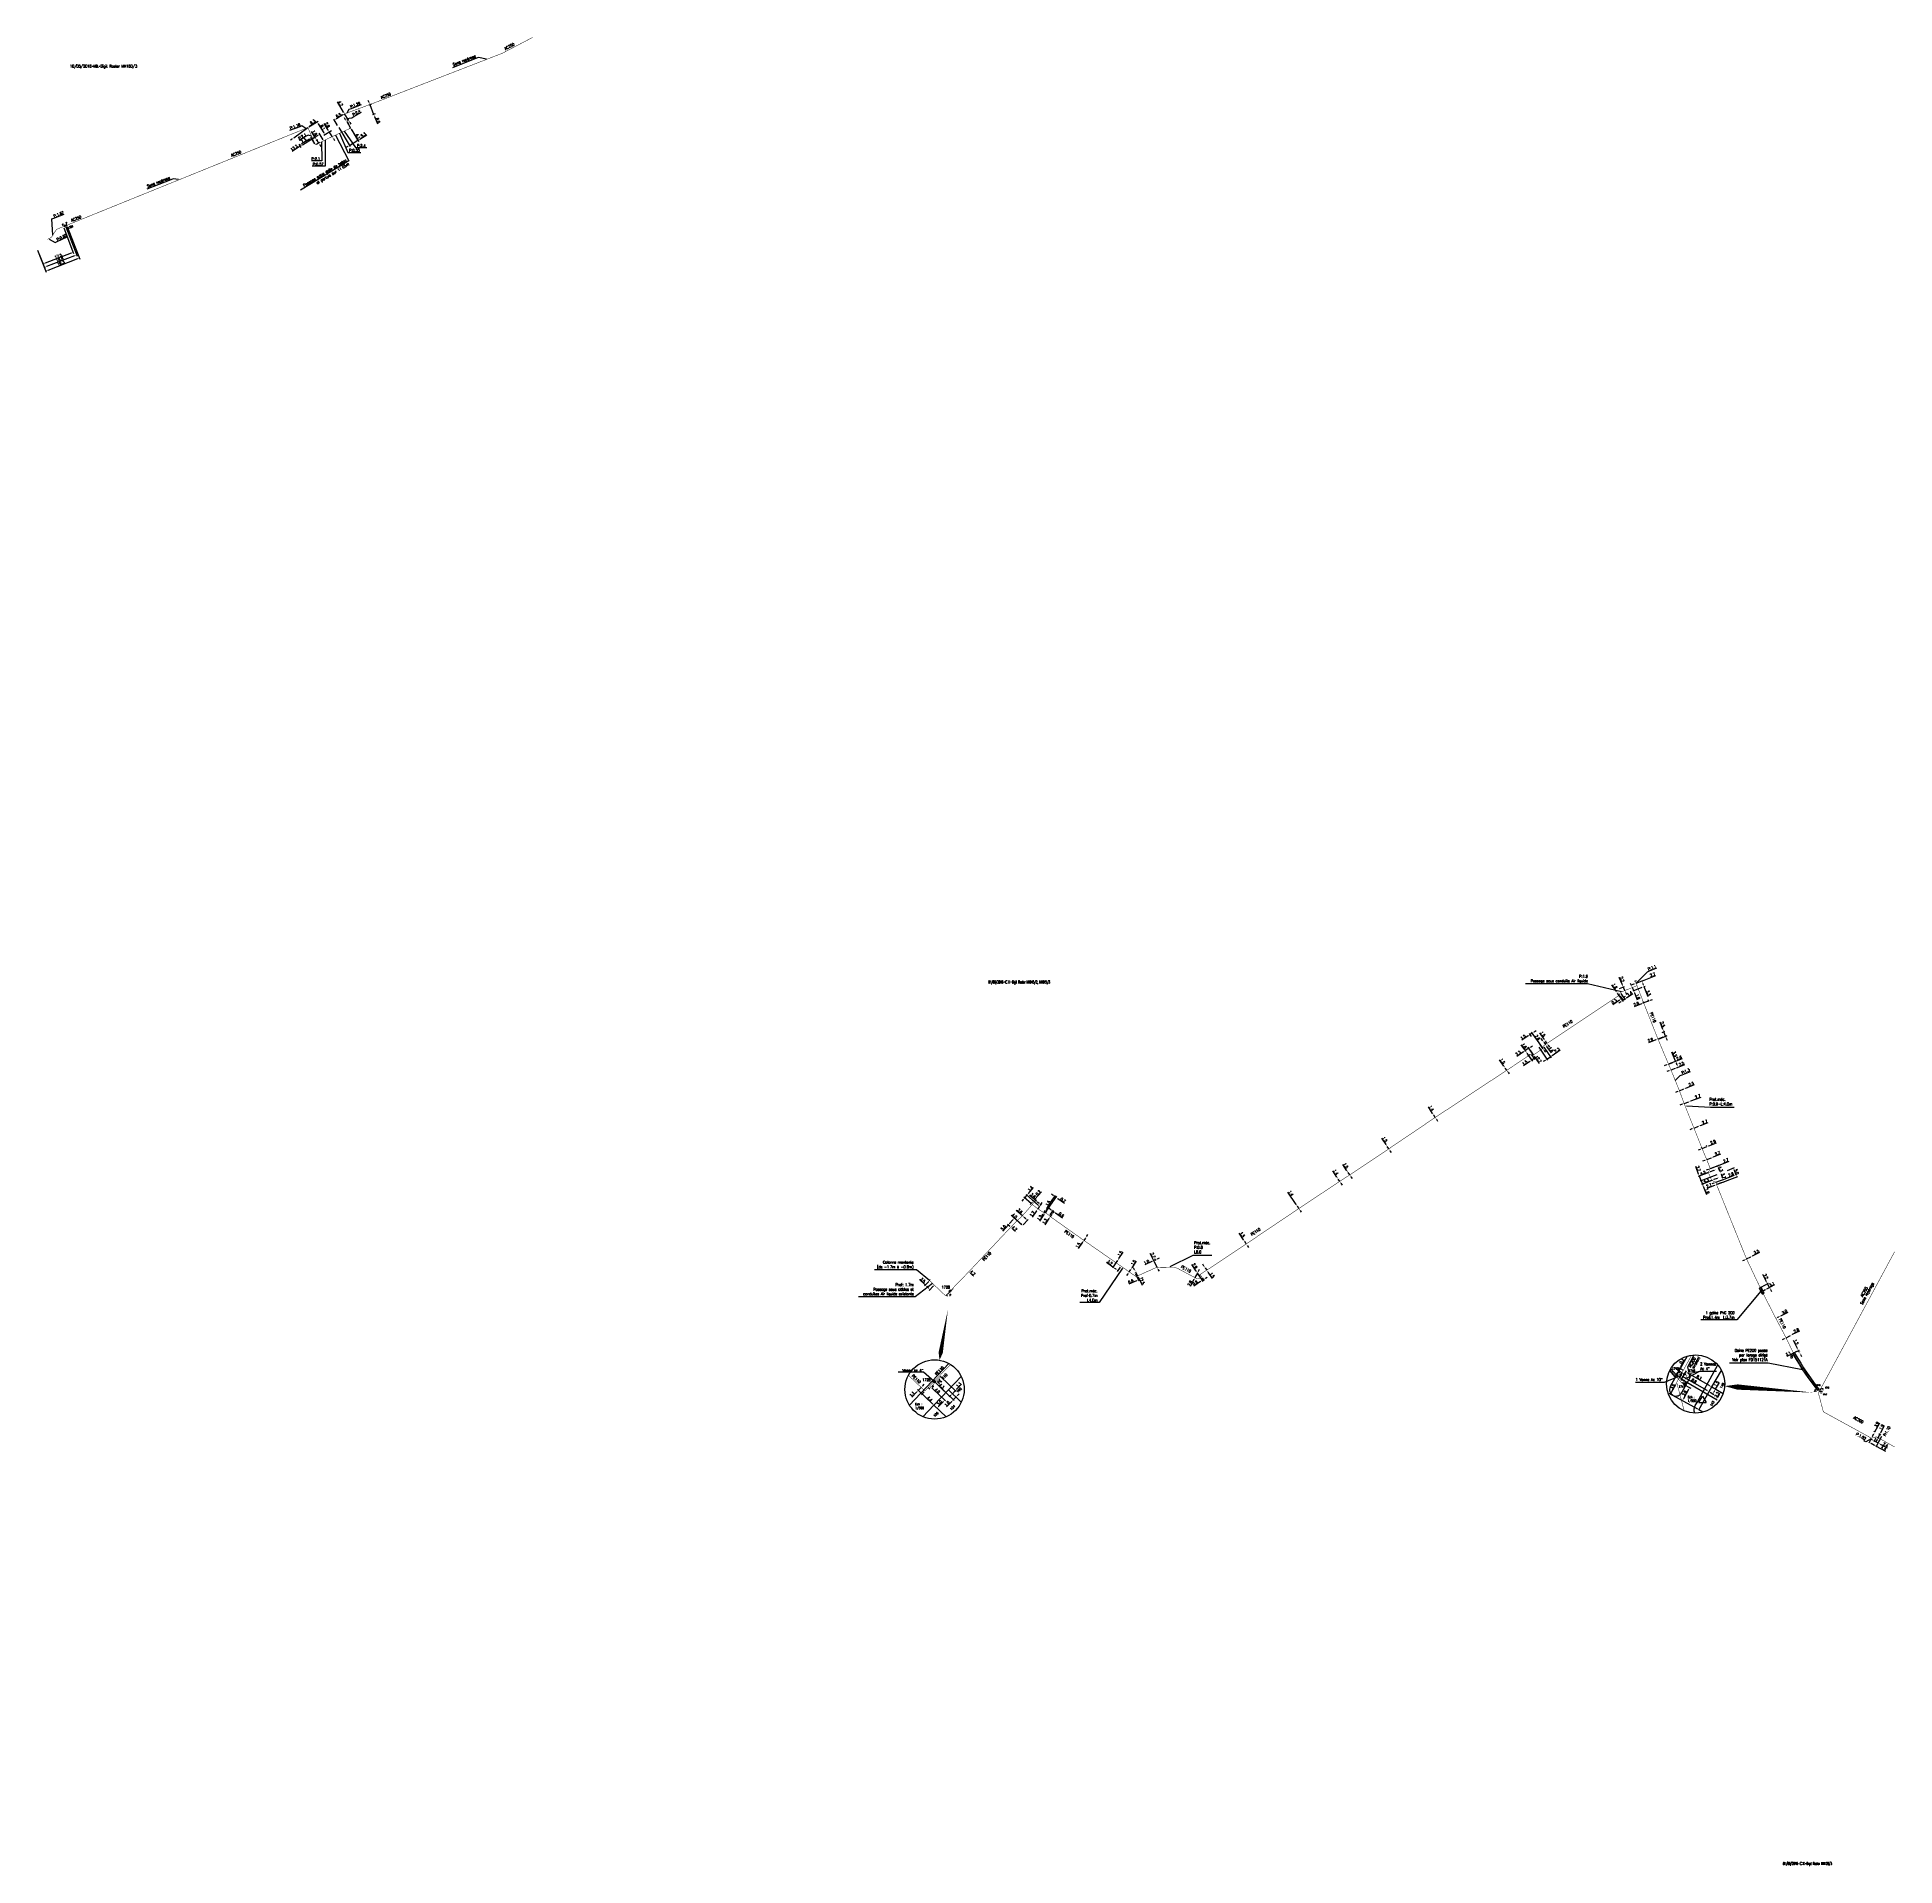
# Model space of a CAD drawing. Header units: millimetres. Extents: x 150994 to 152000, y 121010 to 122000.
import ezdxf
from ezdxf.enums import TextEntityAlignment as Align

# ---------------------------------------------------------------- set-up
doc = ezdxf.new("R2010")
doc.units = ezdxf.units.MM
doc.layers.get('0').update_dxf_attribs({"linetype": 'CONTINUOUS'})
for name, color, linetype in [('G_120', 4, 'CONTINUOUS'), ('G_300', 7, 'CONTINUOUS'), ('G_340', 7, 'CONTINUOUS'), ('G_400', 7, 'CONTINUOUS'), ('G_420', 7, 'CONTINUOUS'), ('G_900', 7, 'CONTINUOUS'), ('G_910', 7, 'CONTINUOUS')]:
    doc.layers.add(name, color=color, linetype=linetype)
doc.styles.add('G_ROMANS', font='ROMANS.SHX', dxfattribs={"width": 0.75})
doc.styles.get("Standard").update_dxf_attribs({"font": 'romans.shx', "width": 0.85})
doc.linetypes.add('G_typB_AP', pattern='A,5,-0.3,["o",Standard,S=1.5,R=0,X=0,Y=-0.5],-1.65', length=6.95)
doc.linetypes.add('G_TYPB_PE', pattern='A,5,-0.3,["o",Standard,S=1.5,R=0,X=0,Y=-0.5],-1.65', length=6.95)
doc.dimstyles.get("Standard").update_dxf_attribs({"dimtxt": 1.5, "dimasz": 1.2, "dimexe": 0.625, "dimexo": 0.625, "dimgap": 0.25, "dimtad": 1, "dimdec": 1, "dimzin": 0, "dimdsep": 46, "dimtxsty": 'Standard', "dimcen": -0.5, "dimadec": 0, "dimazin": 0, "dimtfac": 1, "dimtdec": 1, "dimtmove": 0, "dimatfit": 3, "dimfxl": 0, "dimtolj": 1, "dimtzin": 0, "dimarcsym": 0})

# ---------------------------------------------------------------- blocks, each defined once
blk = doc.blocks.new('*D1')
at = {"layer": 'G_120', "color": 0, "linetype": 'Continuous', "lineweight": -2, "transparency": 16777216}
for p, q in [((151174.1, 121964.7), (151173.6, 121965.8)), ((151175.4, 121963.9), (151173.9, 121963.4)), ((151174.5, 121963.6), (151176.6, 121958.3)), ((151177.4, 121958.6), (151176, 121958.1)), ((151177, 121957.2), (151178.6, 121953.2))]:
    blk.add_line(p, q, dxfattribs=at)
at = {"layer": 'G_120', "color": 0, "linetype": 'Continuous', "transparency": 16777216}
for points in [[(151174.2, 121964.8), (151173.9, 121964.6), (151174.5, 121963.6)], [(151177.2, 121957.3), (151176.8, 121957.1), (151176.6, 121958.3)]]:
    blk.add_solid(points, dxfattribs=at)
at = {"layer": 'G_120', "color": 0, "linetype": 'Continuous', "transparency": 16777216, "insert": (151178.9, 121955), "char_height": 1.5, "attachment_point": 5, "rotation": 291.4304}
blk.add_mtext('\\A1;6.0', dxfattribs=at)
blk = doc.blocks.new('GIS_MODF')
at = {"color": 0, "linetype": 'Continuous', "flags": 128}
for points in [[(-2.2, 0), (-1.7, 0)], [(1.5, 0), (2, 0)]]:
    blk.add_lwpolyline(points, dxfattribs=at)
at = {"color": 0, "linetype": 'Continuous', "width": 0.5}
blk.add_attdef('DATE', text='', height=1.5, dxfattribs=at).set_placement((-2.5, -0.8), align=Align.RIGHT)
at = {"color": 0, "linetype": 'Continuous', "width": 1.771291}
blk.add_attdef('USER', text='', height=1.5, dxfattribs=at).set_placement((-1.5, -0.8), (1.3, -0.8), align=Align.FIT)
at = {"color": 0, "linetype": 'Continuous', "width": 0.5}
blk.add_attdef('DESC', (2.3, -0.8), '', height=1.5, dxfattribs=at)
blk = doc.blocks.new('G_300_04')
at = {"linetype": 'Continuous'}
h = blk.add_hatch(color=0, dxfattribs=at)
h.paths.add_polyline_path([(-0.5, 0.5), (-0.5, -0.5), (0, 0)])
h.paths.add_polyline_path([(0.5, 0.5), (0, 0), (0.5, -0.5)])
at = {"color": 0, "linetype": 'Continuous', "flags": 128}
blk.add_lwpolyline([(-0.5, -0.5), (0.5, 0.5), (0.5, -0.5), (-0.5, 0.5)], close=True, dxfattribs=at)
at = {"color": 0, "linetype": 'Continuous', "width": 0.75}
blk.add_attdef('NUM', text='', height=1, dxfattribs=at).set_placement((0, 1.8), align=Align.MIDDLE_CENTER)
at = {"color": 0, "linetype": 'Continuous', "width": 0.75, "flags": 3}
for tag, p in [('DEF_COUP', (0, -4.7)), ('DEF_TYPE', (0, -7.2)), ('DEF_LEG', (0, -2.2))]:
    blk.add_attdef(tag, text='', height=1.2, dxfattribs=at).set_placement(p, align=Align.MIDDLE)
blk = doc.blocks.new('*D3')
at = {"layer": 'G_300', "color": 0, "linetype": 'Continuous', "lineweight": -2, "transparency": 16777216}
for p, q in [((151010, 121897.4), (151016.1, 121881.6)), ((150994.6, 121884.9), (150998.5, 121874.9)), ((151014.7, 121881.7), (150999.4, 121875.9))]:
    blk.add_line(p, q, dxfattribs=at)
at = {"layer": 'G_300', "color": 0, "linetype": 'Continuous', "transparency": 16777216}
for points in [[(151014.7, 121881.9), (151014.8, 121881.6), (151015.8, 121882.2)], [(150999.3, 121876.1), (150999.5, 121875.7), (150998.3, 121875.4)]]:
    blk.add_solid(points, dxfattribs=at)
at = {"layer": 'G_300', "color": 0, "linetype": 'Continuous', "transparency": 16777216, "insert": (151006.7, 121879.7), "char_height": 1.5, "attachment_point": 5, "rotation": 21.0072}
blk.add_mtext('\\A1;18.8', dxfattribs=at)
blk = doc.blocks.new('*D4')
at = {"layer": 'G_120', "color": 0, "linetype": 'Continuous', "lineweight": -2, "transparency": 16777216}
for p, q in [((151157.7, 121951.3), (151163.9, 121941)), ((151163.6, 121941.5), (151168.1, 121944.3)), ((151164.5, 121950.3), (151168.5, 121943.7)), ((151169.2, 121944.9), (151172.9, 121947.2)), ((151162.5, 121940.9), (151161.5, 121940.3))]:
    blk.add_line(p, q, dxfattribs=at)
at = {"layer": 'G_120', "color": 0, "linetype": 'Continuous', "transparency": 16777216}
for points in [[(151162.4, 121941.1), (151162.7, 121940.8), (151163.6, 121941.5)], [(151169.1, 121945.1), (151169.3, 121944.7), (151168.1, 121944.3)]]:
    blk.add_solid(points, dxfattribs=at)
at = {"layer": 'G_120', "color": 0, "linetype": 'Continuous', "transparency": 16777216, "insert": (151171, 121947.2), "char_height": 1.5, "attachment_point": 5, "rotation": 30.982}
blk.add_mtext('\\A1;5.3', dxfattribs=at)
blk = doc.blocks.new('*D5')
at = {"layer": 'G_120', "color": 0, "linetype": 'Continuous', "lineweight": -2, "transparency": 16777216}
for p, q in [((151157.1, 121952.3), (151155, 121955.8)), ((151159.9, 121958), (151156.4, 121955.9))]:
    blk.add_line(p, q, dxfattribs=at)
at = {"layer": 'G_120', "color": 0, "linetype": 'Continuous', "transparency": 16777216}
for points in [[(151156.3, 121956.1), (151156.5, 121955.7), (151155.3, 121955.3)], [(151159.8, 121958.2), (151160, 121957.8), (151160.9, 121958.6)]]:
    blk.add_solid(points, dxfattribs=at)
at = {"layer": 'G_120', "color": 0, "linetype": 'Continuous', "transparency": 16777216, "insert": (151157.6, 121957.8), "char_height": 1.5, "attachment_point": 5, "rotation": 30.982}
blk.add_mtext('\\A1;6.5', dxfattribs=at)
blk = doc.blocks.new('*D6')
at = {"layer": 'G_120', "color": 0, "linetype": 'Continuous', "lineweight": -2, "transparency": 16777216}
for p, q in [((151160.3, 121959.6), (151157, 121965.1)), ((151163.1, 121955), (151160.9, 121958.6)), ((151163.7, 121954), (151164.3, 121953))]:
    blk.add_line(p, q, dxfattribs=at)
at = {"layer": 'G_120', "color": 0, "linetype": 'Continuous', "transparency": 16777216}
for points in [[(151160.5, 121959.8), (151160.1, 121959.5), (151160.9, 121958.6)], [(151163.9, 121954.1), (151163.5, 121953.9), (151163.1, 121955)]]:
    blk.add_solid(points, dxfattribs=at)
at = {"layer": 'G_120', "color": 0, "linetype": 'Continuous', "transparency": 16777216, "insert": (151158.7, 121964.2), "char_height": 1.5, "attachment_point": 5, "rotation": 301.3329}
blk.add_mtext('\\A1;4.2', dxfattribs=at)
blk = doc.blocks.new('*D7')
at = {"layer": 'G_120', "color": 0, "linetype": 'Continuous', "lineweight": -2, "transparency": 16777216}
for p, q in [((151137.4, 121940.4), (151136.3, 121942.2)), ((151141.8, 121944.9), (151137.6, 121942.3)), ((151144.7, 121942.4), (151142.5, 121946))]:
    blk.add_line(p, q, dxfattribs=at)
at = {"layer": 'G_120', "color": 0, "linetype": 'Continuous', "transparency": 16777216}
for points in [[(151137.5, 121942.5), (151137.7, 121942.1), (151136.6, 121941.7)], [(151141.7, 121945), (151141.9, 121944.7), (151142.8, 121945.5)]]:
    blk.add_solid(points, dxfattribs=at)
at = {"layer": 'G_120', "color": 0, "linetype": 'Continuous', "transparency": 16777216, "insert": (151138.7, 121944.1), "char_height": 1.5, "attachment_point": 5, "rotation": 31.7459}
blk.add_mtext('\\A1;7.3', dxfattribs=at)
blk = doc.blocks.new('*D8')
at = {"layer": 'G_120', "color": 0, "linetype": 'Continuous', "lineweight": -2, "transparency": 16777216}
for p, q in [((151161.4, 121955.4), (151160.8, 121956.4)), ((151162, 121954.4), (151164.1, 121950.9)), ((151163.6, 121950.6), (151163.6, 121950.5)), ((151164.8, 121949.8), (151167.9, 121944.6))]:
    blk.add_line(p, q, dxfattribs=at)
at = {"layer": 'G_120', "color": 0, "linetype": 'Continuous', "transparency": 16777216}
for points in [[(151161.6, 121955.5), (151161.2, 121955.3), (151162, 121954.4)], [(151164.9, 121949.9), (151164.6, 121949.7), (151164.1, 121950.9)]]:
    blk.add_solid(points, dxfattribs=at)
at = {"layer": 'G_120', "color": 0, "linetype": 'Continuous', "transparency": 16777216, "insert": (151168.1, 121946.4), "char_height": 1.5, "attachment_point": 5, "rotation": 301.3329}
blk.add_mtext('\\A1;4.1', dxfattribs=at)
blk = doc.blocks.new('*D9')
at = {"layer": 'G_120', "color": 0, "linetype": 'Continuous', "lineweight": -2, "transparency": 16777216}
for p, q in [((151145.2, 121945.5), (151143, 121949.1)), ((151145.5, 121944.3), (151146.3, 121944.8)), ((151145.6, 121942.2), (151147.3, 121943.3)), ((151146.7, 121942.9), (151145.8, 121944.5)), ((151147.4, 121941.9), (151148, 121940.9))]:
    blk.add_line(p, q, dxfattribs=at)
at = {"layer": 'G_120', "color": 0, "linetype": 'Continuous', "transparency": 16777216}
for points in [[(151145.3, 121945.6), (151145, 121945.4), (151145.8, 121944.5)], [(151147.5, 121942), (151147.2, 121941.8), (151146.7, 121942.9)]]:
    blk.add_solid(points, dxfattribs=at)
at = {"layer": 'G_120', "color": 0, "linetype": 'Continuous', "transparency": 16777216, "insert": (151144.6, 121948.3), "char_height": 1.5, "attachment_point": 5, "rotation": 301.3329}
blk.add_mtext('\\A1;1.8', dxfattribs=at)
blk = doc.blocks.new('*D10')
at = {"layer": 'G_120', "color": 0, "linetype": 'Continuous', "lineweight": -2, "transparency": 16777216}
for p, q in [((151141.9, 121951.9), (151145.5, 121954.5)), ((151132.5, 121945), (151131.5, 121944.3)), ((151133.4, 121945.7), (151141, 121951.2))]:
    blk.add_line(p, q, dxfattribs=at)
at = {"layer": 'G_120', "color": 0, "linetype": 'Continuous', "transparency": 16777216}
for points in [[(151141.8, 121952), (151142.1, 121951.7), (151141, 121951.2)], [(151132.4, 121945.2), (151132.6, 121944.9), (151133.4, 121945.7)]]:
    blk.add_solid(points, dxfattribs=at)
at = {"layer": 'G_120', "color": 0, "linetype": 'Continuous', "transparency": 16777216, "insert": (151143.6, 121954.3), "char_height": 1.5, "attachment_point": 5, "rotation": 35.953}
blk.add_mtext('\\A1;9.3', dxfattribs=at)
blk = doc.blocks.new('*D11')
at = {"layer": 'G_120', "color": 0, "linetype": 'Continuous', "lineweight": -2, "transparency": 16777216}
for p, q in [((151152, 121949.7), (151149.8, 121953.4)), ((151154.1, 121946.3), (151152.7, 121948.7)), ((151154.8, 121945.3), (151155.4, 121944.2))]:
    blk.add_line(p, q, dxfattribs=at)
at = {"layer": 'G_120', "color": 0, "linetype": 'Continuous', "transparency": 16777216}
for points in [[(151152.2, 121949.8), (151151.9, 121949.6), (151152.7, 121948.7)], [(151154.9, 121945.4), (151154.6, 121945.2), (151154.1, 121946.3)]]:
    blk.add_solid(points, dxfattribs=at)
at = {"layer": 'G_120', "color": 0, "linetype": 'Continuous', "transparency": 16777216, "insert": (151151.5, 121952.6), "char_height": 1.5, "attachment_point": 5, "rotation": 301.3329}
blk.add_mtext('\\A1;2.8', dxfattribs=at)
blk = doc.blocks.new('*D12')
at = {"layer": 'G_120', "color": 0, "linetype": 'Continuous', "lineweight": -2, "transparency": 16777216}
for p, q in [((151141.5, 121951.5), (151146.5, 121954.6)), ((151146.6, 121953.2), (151149.7, 121948.3)), ((151153.8, 121949.4), (151149.7, 121946.9))]:
    blk.add_line(p, q, dxfattribs=at)
at = {"layer": 'G_120', "color": 0, "linetype": 'Continuous', "transparency": 16777216}
for points in [[(151146.8, 121953.3), (151146.5, 121953.1), (151146, 121954.2)], [(151149.8, 121948.4), (151149.5, 121948.2), (151150.3, 121947.2)]]:
    blk.add_solid(points, dxfattribs=at)
at = {"layer": 'G_120', "color": 0, "linetype": 'Continuous', "transparency": 16777216, "insert": (151149, 121951.3), "char_height": 1.5, "attachment_point": 5, "rotation": 301.3329}
blk.add_mtext('\\A1;8.1', dxfattribs=at)
blk = doc.blocks.new('*D13')
at = {"layer": 'G_300', "color": 0, "linetype": 'Continuous', "lineweight": -2, "transparency": 16777216}
for p, q in [((151008.8, 121897), (151014.1, 121883)), ((150994.6, 121884.9), (150997.8, 121876.8)), ((151012.8, 121883.2), (150998.7, 121877.8))]:
    blk.add_line(p, q, dxfattribs=at)
at = {"layer": 'G_300', "color": 0, "linetype": 'Continuous', "transparency": 16777216}
for points in [[(151012.7, 121883.4), (151012.9, 121883), (151013.9, 121883.6)], [(150998.6, 121878), (150998.8, 121877.6), (150997.6, 121877.4)]]:
    blk.add_solid(points, dxfattribs=at)
at = {"layer": 'G_300', "color": 0, "linetype": 'Continuous', "transparency": 16777216, "insert": (151005.9, 121881.6), "char_height": 1.5, "attachment_point": 5, "rotation": 21.0072}
blk.add_mtext('\\A1;17.5', dxfattribs=at)
blk = doc.blocks.new('G_300_12')
at = {"color": 0, "linetype": 'Continuous', "const_width": 0.248, "flags": 128}
blk.add_lwpolyline([(-0.1, 0, 1), (0.1, 0, 1)], format="xyb", close=True, dxfattribs=at)
at = {"linetype": 'Continuous', "style": 'G_ROMANS', "width": 0.75}
blk.add_attdef('P', text='', height=1, dxfattribs=at).set_placement((0, 1.2), align=Align.MIDDLE_CENTER)
at = {"color": 0, "linetype": 'Continuous', "width": 0.75, "flags": 3}
for tag, p in [('DEF_COUP', (0, -7.5)), ('DEF_TYPE', (0, -10)), ('DEF_LEG', (0, -5))]:
    blk.add_attdef(tag, text='', height=1.2, dxfattribs=at).set_placement(p, align=Align.MIDDLE)
blk = doc.blocks.new('*D15')
at = {"layer": 'G_300', "color": 0, "linetype": 'Continuous', "lineweight": -2, "transparency": 16777216}
for p, q in [((151010.7, 121897.7), (151017.6, 121880)), ((150994.6, 121884.9), (150999.3, 121872.9)), ((151016.2, 121880.1), (151000.2, 121873.9))]:
    blk.add_line(p, q, dxfattribs=at)
at = {"layer": 'G_300', "color": 0, "linetype": 'Continuous', "transparency": 16777216}
for points in [[(151000.1, 121874.1), (151000.2, 121873.7), (150999, 121873.5)], [(151016.2, 121880.3), (151016.3, 121879.9), (151017.4, 121880.5)]]:
    blk.add_solid(points, dxfattribs=at)
at = {"layer": 'G_300', "color": 0, "linetype": 'Continuous', "transparency": 16777216, "insert": (151007.3, 121877.8), "char_height": 1.5, "attachment_point": 5, "rotation": 21.0072}
blk.add_mtext('\\A1;19.3', dxfattribs=at)
blk = doc.blocks.new('G_340_07')
at = {"color": 0, "linetype": 'Continuous', "const_width": 0.25, "flags": 128}
blk.add_lwpolyline([(0, 0), (1.25, 0)], dxfattribs=at)
at = {"color": 0, "linetype": 'Continuous', "flags": 128}
blk.add_lwpolyline([(1.25, -0.5), (1.25, 0.5)], dxfattribs=at)
at = {"color": 0, "linetype": 'Continuous', "style": 'G_ROMANS', "width": 0.75, "flags": 3}
for tag, p in [('DEF_COUP', (0, -7.5)), ('DEF_TYPE', (0, -10)), ('DEF_LEG', (0, -5))]:
    blk.add_attdef(tag, text='', height=1.2, dxfattribs=at).set_placement(p, align=Align.MIDDLE)
blk = doc.blocks.new('*D34')
at = {"layer": 'G_120', "color": 0, "linetype": 'Continuous', "lineweight": -2, "transparency": 16777216}
for p, q in [((151522.7, 121359.9), (151520.9, 121358)), ((151527.5, 121357.3), (151523, 121361.2)), ((151520.1, 121357.1), (151517.2, 121353.8)), ((151521, 121356.3), (151519.7, 121357.5))]:
    blk.add_line(p, q, dxfattribs=at)
at = {"layer": 'G_120', "color": 0, "linetype": 'Continuous', "transparency": 16777216}
for points in [[(151520.8, 121358.1), (151521.1, 121357.9), (151520.1, 121357.1)], [(151522.5, 121360.1), (151522.8, 121359.8), (151523.5, 121360.8)]]:
    blk.add_solid(points, dxfattribs=at)
at = {"layer": 'G_120', "color": 0, "linetype": 'Continuous', "transparency": 16777216, "insert": (151517.5, 121355.7), "char_height": 1.5, "attachment_point": 5, "rotation": 48.2411}
blk.add_mtext('\\A1;5.0', dxfattribs=at)
blk = doc.blocks.new('*D35')
at = {"layer": 'G_120', "color": 0, "linetype": 'Continuous', "lineweight": -2, "transparency": 16777216}
for p, q in [((151527.8, 121362.1), (151524.5, 121365)), ((151528.3, 121357.3), (151530.9, 121360.2)), ((151529.6, 121360.5), (151528.7, 121361.3))]:
    blk.add_line(p, q, dxfattribs=at)
at = {"layer": 'G_120', "color": 0, "linetype": 'Continuous', "transparency": 16777216}
for points in [[(151528.8, 121361.5), (151528.5, 121361.2), (151527.8, 121362.1)], [(151529.7, 121360.7), (151529.4, 121360.4), (151530.5, 121359.7)]]:
    blk.add_solid(points, dxfattribs=at)
at = {"layer": 'G_120', "color": 0, "linetype": 'Continuous', "transparency": 16777216, "insert": (151526.4, 121364.7), "char_height": 1.5, "attachment_point": 5, "rotation": 318.2411}
blk.add_mtext('\\A1;3.6', dxfattribs=at)
blk = doc.blocks.new('*D36')
at = {"layer": 'G_420', "color": 0, "linetype": 'Continuous', "lineweight": -2, "transparency": 16777216}
for p, q in [((151576.8, 121334.4), (151573.3, 121336.9)), ((151579, 121337.5), (151576.5, 121333.9)), ((151578.5, 121333.2), (151577.8, 121333.7)), ((151580.8, 121334.4), (151579.1, 121332))]:
    blk.add_line(p, q, dxfattribs=at)
at = {"layer": 'G_420', "color": 0, "linetype": 'Continuous', "transparency": 16777216}
for points in [[(151577.9, 121333.8), (151577.7, 121333.5), (151576.8, 121334.4)], [(151578.6, 121333.4), (151578.4, 121333.1), (151579.5, 121332.5)]]:
    blk.add_solid(points, dxfattribs=at)
at = {"layer": 'G_420', "color": 0, "linetype": 'Continuous', "transparency": 16777216, "insert": (151575.1, 121336.8), "char_height": 1.5, "attachment_point": 5, "rotation": 325.225}
blk.add_mtext('\\A1;3.2', dxfattribs=at)
blk = doc.blocks.new('*D37')
at = {"layer": 'G_120', "color": 0, "linetype": 'Continuous', "lineweight": -2, "transparency": 16777216}
for p, q in [((151584.9, 121330.8), (151584.2, 121329.8)), ((151585.6, 121331.8), (151586.5, 121333)), ((151587.2, 121334), (151589.5, 121337.5))]:
    blk.add_line(p, q, dxfattribs=at)
at = {"layer": 'G_120', "color": 0, "linetype": 'Continuous', "transparency": 16777216}
for points in [[(151584.8, 121330.9), (151585.1, 121330.7), (151585.6, 121331.8)], [(151587, 121334.1), (151587.3, 121333.9), (151586.5, 121333)]]:
    blk.add_solid(points, dxfattribs=at)
at = {"layer": 'G_120', "color": 0, "linetype": 'Continuous', "transparency": 16777216, "insert": (151587.9, 121336.8), "char_height": 1.5, "attachment_point": 5, "rotation": 55.2779}
blk.add_mtext('\\A1;1.5', dxfattribs=at)
blk = doc.blocks.new('*D38')
at = {"layer": 'G_120', "color": 0, "linetype": 'Continuous', "lineweight": -2, "transparency": 16777216}
for p, q in [((151588.8, 121331), (151590.8, 121326.9)), ((151590.4, 121329.1), (151591.4, 121327.2)), ((151592.2, 121328.3), (151593.2, 121328.8)), ((151589.5, 121327), (151585.5, 121325.1)), ((151591.1, 121327.8), (151590.5, 121327.5))]:
    blk.add_line(p, q, dxfattribs=at)
at = {"layer": 'G_120', "color": 0, "linetype": 'Continuous', "transparency": 16777216}
for points in [[(151592.1, 121328.5), (151592.3, 121328.1), (151591.1, 121327.8)], [(151589.4, 121327.2), (151589.6, 121326.8), (151590.5, 121327.5)]]:
    blk.add_solid(points, dxfattribs=at)
at = {"layer": 'G_120', "color": 0, "linetype": 'Continuous', "transparency": 16777216, "insert": (151586.5, 121326.6), "char_height": 1.5, "attachment_point": 5, "rotation": 26.1613}
blk.add_mtext('\\A1;0.6', dxfattribs=at)
blk = doc.blocks.new('*D39')
at = {"layer": 'G_120', "color": 0, "linetype": 'Continuous', "lineweight": -2, "transparency": 16777216}
for p, q in [((151600.4, 121334.8), (151598.6, 121338.5)), ((151599.8, 121338.4), (151598.9, 121337.9)), ((151600.1, 121337.7), (151599.5, 121338.9)), ((151600.9, 121338.9), (151602, 121339.4)), ((151597.8, 121337.4), (151594.1, 121335.6))]:
    blk.add_line(p, q, dxfattribs=at)
at = {"layer": 'G_120', "color": 0, "linetype": 'Continuous', "transparency": 16777216}
for points in [[(151597.7, 121337.6), (151597.9, 121337.2), (151598.9, 121337.9)], [(151600.8, 121339.1), (151601, 121338.7), (151599.8, 121338.4)]]:
    blk.add_solid(points, dxfattribs=at)
at = {"layer": 'G_120', "color": 0, "linetype": 'Continuous', "transparency": 16777216, "insert": (151595, 121337.1), "char_height": 1.5, "attachment_point": 5, "rotation": 26.1613}
blk.add_mtext('\\A1;1.0', dxfattribs=at)
blk = doc.blocks.new('*D40')
at = {"layer": 'G_120', "color": 0, "linetype": 'Continuous', "lineweight": -2, "transparency": 16777216}
for p, q in [((151622.9, 121330.6), (151625.5, 121326.6)), ((151625.2, 121328.6), (151626.2, 121327.1)), ((151626.9, 121328.3), (151627.9, 121328.9)), ((151624.2, 121326.5), (151620.6, 121324.1)), ((151625.9, 121327.6), (151625.2, 121327.2))]:
    blk.add_line(p, q, dxfattribs=at)
at = {"layer": 'G_120', "color": 0, "linetype": 'Continuous', "transparency": 16777216}
for points in [[(151626.8, 121328.4), (151627, 121328.1), (151625.9, 121327.6)], [(151624.1, 121326.7), (151624.3, 121326.3), (151625.2, 121327.2)]]:
    blk.add_solid(points, dxfattribs=at)
at = {"layer": 'G_120', "color": 0, "linetype": 'Continuous', "transparency": 16777216, "insert": (151621.3, 121325.8), "char_height": 1.5, "attachment_point": 5, "rotation": 33.5102}
blk.add_mtext('\\A1;0.8', dxfattribs=at)
blk = doc.blocks.new('*D41')
at = {"layer": 'G_120', "color": 0, "linetype": 'Continuous', "lineweight": -2, "transparency": 16777216}
for p, q in [((151801.3, 121449.7), (151803.9, 121445.9)), ((151803.5, 121449.2), (151805.2, 121446.7)), ((151805.8, 121447.9), (151806.8, 121448.6)), ((151802.6, 121445.7), (151799.1, 121443.3)), ((151804.8, 121447.2), (151803.6, 121446.4))]:
    blk.add_line(p, q, dxfattribs=at)
at = {"layer": 'G_120', "color": 0, "linetype": 'Continuous', "transparency": 16777216}
for points in [[(151802.5, 121445.9), (151802.7, 121445.5), (151803.6, 121446.4)], [(151805.7, 121448.1), (151805.9, 121447.7), (151804.8, 121447.2)]]:
    blk.add_solid(points, dxfattribs=at)
at = {"layer": 'G_120', "color": 0, "linetype": 'Continuous', "transparency": 16777216, "insert": (151799.8, 121445), "char_height": 1.5, "attachment_point": 5, "rotation": 34.3547}
blk.add_mtext('\\A1;1.5', dxfattribs=at)
blk = doc.blocks.new('*D42')
at = {"layer": 'G_120', "color": 0, "linetype": 'Continuous', "lineweight": -2, "transparency": 16777216}
for p, q in [((151799, 121450.9), (151795.4, 121448.4)), ((151801.9, 121452.9), (151800, 121451.6)), ((151804.1, 121449.7), (151801.6, 121453.4)), ((151802.9, 121453.5), (151803.9, 121454.2))]:
    blk.add_line(p, q, dxfattribs=at)
at = {"layer": 'G_120', "color": 0, "linetype": 'Continuous', "transparency": 16777216}
for points in [[(151798.9, 121451), (151799.2, 121450.7), (151800, 121451.6)], [(151802.8, 121453.7), (151803, 121453.4), (151801.9, 121452.9)]]:
    blk.add_solid(points, dxfattribs=at)
at = {"layer": 'G_120', "color": 0, "linetype": 'Continuous', "transparency": 16777216, "insert": (151796.2, 121450.1), "char_height": 1.5, "attachment_point": 5, "rotation": 34.3547}
blk.add_mtext('\\A1;2.3', dxfattribs=at)
blk = doc.blocks.new('*D43')
at = {"layer": 'G_120', "color": 0, "linetype": 'Continuous', "lineweight": -2, "transparency": 16777216}
for p, q in [((151800.3, 121451.2), (151797.9, 121454.7)), ((151801.9, 121448.8), (151801, 121450.2)), ((151802.6, 121449.3), (151801.4, 121448.5)), ((151802.6, 121447.8), (151803.3, 121446.8))]:
    blk.add_line(p, q, dxfattribs=at)
at = {"layer": 'G_120', "color": 0, "linetype": 'Continuous', "transparency": 16777216}
for points in [[(151800.5, 121451.3), (151800.1, 121451.1), (151801, 121450.2)], [(151802.7, 121447.9), (151802.4, 121447.7), (151801.9, 121448.8)]]:
    blk.add_solid(points, dxfattribs=at)
at = {"layer": 'G_120', "color": 0, "linetype": 'Continuous', "transparency": 16777216, "insert": (151799.5, 121454.1), "char_height": 1.5, "attachment_point": 5, "rotation": 304.3547}
blk.add_mtext('\\A1;1.6', dxfattribs=at)
blk = doc.blocks.new('*D44')
at = {"layer": 'G_120', "color": 0, "linetype": 'Continuous', "lineweight": -2, "transparency": 16777216}
for p, q in [((151801.7, 121459.6), (151798.2, 121457.2)), ((151803.4, 121459.2), (151802.3, 121460.8)), ((151803.9, 121461.1), (151802.7, 121460.2)), ((151809.3, 121453.2), (151803.5, 121461.6)), ((151804.9, 121461.8), (151805.9, 121462.4))]:
    blk.add_line(p, q, dxfattribs=at)
at = {"layer": 'G_120', "color": 0, "linetype": 'Continuous', "transparency": 16777216}
for points in [[(151801.5, 121459.7), (151801.8, 121459.4), (151802.7, 121460.2)], [(151804.8, 121461.9), (151805, 121461.6), (151803.9, 121461.1)]]:
    blk.add_solid(points, dxfattribs=at)
at = {"layer": 'G_120', "color": 0, "linetype": 'Continuous', "transparency": 16777216, "insert": (151798.9, 121458.9), "char_height": 1.5, "attachment_point": 5, "rotation": 34.3547}
blk.add_mtext('\\A1;1.5', dxfattribs=at)
blk = doc.blocks.new('*D45')
at = {"layer": 'G_120', "color": 0, "linetype": 'Continuous', "lineweight": -2, "transparency": 16777216}
for p, q in [((151807.3, 121453.5), (151812.1, 121446.4)), ((151810.1, 121453.4), (151814, 121447.7)), ((151814.6, 121448.9), (151819, 121451.9)), ((151810.8, 121446.2), (151809.8, 121445.6)), ((151811.8, 121446.9), (151813.7, 121448.2))]:
    blk.add_line(p, q, dxfattribs=at)
at = {"layer": 'G_120', "color": 0, "linetype": 'Continuous', "transparency": 16777216}
for points in [[(151814.5, 121449.1), (151814.8, 121448.7), (151813.7, 121448.2)], [(151810.7, 121446.4), (151810.9, 121446.1), (151811.8, 121446.9)]]:
    blk.add_solid(points, dxfattribs=at)
at = {"layer": 'G_120', "color": 0, "linetype": 'Continuous', "transparency": 16777216, "insert": (151817.2, 121451.8), "char_height": 1.5, "attachment_point": 5, "rotation": 34.3547}
blk.add_mtext('\\A1;2.3', dxfattribs=at)
blk = doc.blocks.new('*D46')
at = {"layer": 'G_120', "color": 0, "lineweight": -2, "transparency": 16777216}
for p, q in [((151809.4, 121457.1), (151808.7, 121458.1)), ((151810.1, 121456.1), (151811, 121454.8)), ((151811.6, 121453.8), (151814, 121450.3))]:
    blk.add_line(p, q, dxfattribs=at)
at = {"layer": 'G_120', "color": 0, "transparency": 16777216}
for points in [[(151809.5, 121457.2), (151809.2, 121457), (151810.1, 121456.1)], [(151811.8, 121453.9), (151811.5, 121453.7), (151811, 121454.8)]]:
    blk.add_solid(points, dxfattribs=at)
at = {"layer": 'G_120', "color": 0, "transparency": 16777216, "insert": (151814, 121452.1), "char_height": 1.5, "attachment_point": 5, "rotation": 304.3547}
blk.add_mtext('\\A1;1.6', dxfattribs=at)
blk = doc.blocks.new('*D47')
at = {"layer": 'G_120', "color": 0, "linetype": 'Continuous', "lineweight": -2, "transparency": 16777216}
for p, q in [((151872.5, 121458), (151876.6, 121459.6)), ((151874.6, 121462.9), (151873, 121467)), ((151874.2, 121461.4), (151875.6, 121462)), ((151876, 121459.4), (151875.1, 121461.8)), ((151876.4, 121458.3), (151876.9, 121457.2))]:
    blk.add_line(p, q, dxfattribs=at)
at = {"layer": 'G_120', "color": 0, "linetype": 'Continuous', "transparency": 16777216}
for points in [[(151874.8, 121463), (151874.4, 121462.8), (151875.1, 121461.8)], [(151876.6, 121458.4), (151876.2, 121458.2), (151876, 121459.4)]]:
    blk.add_solid(points, dxfattribs=at)
at = {"layer": 'G_120', "color": 0, "linetype": 'Continuous', "transparency": 16777216, "insert": (151874.5, 121465.8), "char_height": 1.5, "attachment_point": 5, "rotation": 291.4389}
blk.add_mtext('\\A1;2.5', dxfattribs=at)
blk = doc.blocks.new('*D48')
at = {"layer": 'G_120', "color": 0, "linetype": 'Continuous', "lineweight": -2, "transparency": 16777216}
for p, q in [((151881.4, 121445.8), (151879.4, 121450.8)), ((151878.2, 121444.5), (151882, 121446)), ((151882.3, 121443.7), (151881.9, 121444.7)), ((151881.9, 121442.2), (151883.3, 121442.8))]:
    blk.add_line(p, q, dxfattribs=at)
at = {"layer": 'G_120', "color": 0, "linetype": 'Continuous', "transparency": 16777216}
for points in [[(151882.1, 121444.8), (151881.7, 121444.6), (151881.4, 121445.8)], [(151882.5, 121443.7), (151882.1, 121443.6), (151882.7, 121442.6)]]:
    blk.add_solid(points, dxfattribs=at)
at = {"layer": 'G_120', "color": 0, "linetype": 'Continuous', "transparency": 16777216, "insert": (151881, 121449.7), "char_height": 1.5, "attachment_point": 5, "rotation": 291.6801}
blk.add_mtext('\\A1;3.5', dxfattribs=at)
blk = doc.blocks.new('*D49')
at = {"layer": 'G_400', "color": 0, "linetype": 'Continuous', "lineweight": -2, "transparency": 16777216}
for p, q in [((151930.7, 121326.4), (151928.7, 121330.3)), ((151927.8, 121323.6), (151931.8, 121325.6)), ((151932.2, 121323.4), (151931.2, 121325.3)), ((151932.8, 121322.3), (151933.3, 121321.2))]:
    blk.add_line(p, q, dxfattribs=at)
at = {"layer": 'G_400', "color": 0, "linetype": 'Continuous', "transparency": 16777216}
for points in [[(151930.9, 121326.5), (151930.5, 121326.3), (151931.2, 121325.3)], [(151933, 121322.4), (151932.6, 121322.2), (151932.2, 121323.4)]]:
    blk.add_solid(points, dxfattribs=at)
at = {"layer": 'G_400', "color": 0, "linetype": 'Continuous', "transparency": 16777216, "insert": (151930.3, 121329.3), "char_height": 1.5, "attachment_point": 5, "rotation": 297.1784}
blk.add_mtext('\\A1;2.2', dxfattribs=at)
blk = doc.blocks.new('*D50')
at = {"layer": 'G_400', "color": 0, "linetype": 'Continuous', "lineweight": -2, "transparency": 16777216}
for p, q in [((151947.4, 121290.3), (151945.2, 121294.6)), ((151945.8, 121288.1), (151948.5, 121289.5)), ((151948.5, 121288.2), (151948, 121289.2)), ((151949.1, 121288.5), (151949.1, 121288.5)), ((151949.1, 121287.1), (151949.6, 121286))]:
    blk.add_line(p, q, dxfattribs=at)
at = {"layer": 'G_400', "color": 0, "linetype": 'Continuous', "transparency": 16777216}
for points in [[(151947.6, 121290.4), (151947.2, 121290.2), (151948, 121289.2)], [(151949.2, 121287.2), (151948.9, 121287), (151948.5, 121288.2)]]:
    blk.add_solid(points, dxfattribs=at)
at = {"layer": 'G_400', "color": 0, "linetype": 'Continuous', "transparency": 16777216, "insert": (151946.7, 121293.8), "char_height": 1.5, "attachment_point": 5, "rotation": 297.4564}
blk.add_mtext('\\A1;1.2', dxfattribs=at)
blk = doc.blocks.new('*D51')
at = {"layer": 'G_120', "color": 0, "linetype": 'Continuous', "lineweight": -2, "transparency": 16777216}
for p, q in [((151900.8, 121387.9), (151904.8, 121389.5)), ((151905.3, 121386.3), (151904.6, 121388.1))]:
    blk.add_line(p, q, dxfattribs=at)
at = {"layer": 'G_120', "color": 0, "linetype": 'Continuous', "transparency": 16777216}
for points in [[(151904.8, 121388.2), (151904.4, 121388), (151904.2, 121389.2)], [(151905.5, 121386.4), (151905.1, 121386.3), (151905.8, 121385.2)]]:
    blk.add_solid(points, dxfattribs=at)
at = {"layer": 'G_120', "color": 0, "linetype": 'Continuous', "transparency": 16777216, "insert": (151905.9, 121387.6), "char_height": 1.5, "attachment_point": 5, "rotation": 291.4126}
blk.add_mtext('\\A1;4.3', dxfattribs=at)
blk = doc.blocks.new('*D52')
at = {"layer": 'G_120', "color": 0, "linetype": 'Continuous', "lineweight": -2, "transparency": 16777216}
for p, q in [((151903.8, 121380.5), (151907.7, 121382)), ((151906.2, 121384.1), (151906.7, 121382.9))]:
    blk.add_line(p, q, dxfattribs=at)
at = {"layer": 'G_120', "color": 0, "linetype": 'Continuous', "transparency": 16777216}
for points in [[(151906.4, 121384.2), (151906, 121384), (151905.8, 121385.2)], [(151906.9, 121382.9), (151906.5, 121382.8), (151907.1, 121381.8)]]:
    blk.add_solid(points, dxfattribs=at)
at = {"layer": 'G_120', "color": 0, "linetype": 'Continuous', "transparency": 16777216, "insert": (151907.4, 121383.8), "char_height": 1.5, "attachment_point": 5, "rotation": 291.1592}
blk.add_mtext('\\A1;3.7', dxfattribs=at)
blk = doc.blocks.new('*D53')
at = {"layer": 'G_120', "color": 0, "linetype": 'Continuous', "lineweight": -2, "transparency": 16777216}
for p, q in [((151904.2, 121379.2), (151915.1, 121383.5)), ((151909.6, 121386.7), (151913.3, 121388.2)), ((151913.1, 121386.8), (151914.1, 121384.4))]:
    blk.add_line(p, q, dxfattribs=at)
at = {"layer": 'G_120', "color": 0, "linetype": 'Continuous', "transparency": 16777216}
for points in [[(151913.3, 121386.9), (151912.9, 121386.7), (151912.7, 121387.9)], [(151914.3, 121384.5), (151913.9, 121384.3), (151914.5, 121383.3)]]:
    blk.add_solid(points, dxfattribs=at)
at = {"layer": 'G_120', "color": 0, "linetype": 'Continuous', "transparency": 16777216, "insert": (151914.5, 121386), "char_height": 1.5, "attachment_point": 5, "rotation": 291.4126}
blk.add_mtext('\\A1;5.0', dxfattribs=at)
blk = doc.blocks.new('*D54')
at = {"layer": 'G_120', "color": 0, "linetype": 'Continuous', "lineweight": -2, "transparency": 16777216}
for p, q in [((151894.9, 121382.2), (151894.4, 121383.4)), ((151903.7, 121384.4), (151894.7, 121380.9)), ((151895.3, 121381.1), (151896, 121379.3)), ((151900.4, 121381.1), (151895.4, 121379.1)), ((151896.4, 121378.2), (151898.2, 121373.7))]:
    blk.add_line(p, q, dxfattribs=at)
at = {"layer": 'G_120', "color": 0, "linetype": 'Continuous', "transparency": 16777216}
for points in [[(151895, 121382.3), (151894.7, 121382.2), (151895.3, 121381.1)], [(151896.6, 121378.3), (151896.2, 121378.2), (151896, 121379.3)]]:
    blk.add_solid(points, dxfattribs=at)
at = {"layer": 'G_120', "color": 0, "linetype": 'Continuous', "transparency": 16777216, "insert": (151898.6, 121375.5), "char_height": 1.5, "attachment_point": 5, "rotation": 291.4126}
blk.add_mtext('\\A1;1.9', dxfattribs=at)
blk = doc.blocks.new('*D55')
at = {"layer": 'G_120', "color": 0, "linetype": 'Continuous', "lineweight": -2, "transparency": 16777216}
for p, q in [((151893.9, 121384.7), (151892.3, 121388.8)), ((151898.6, 121385.3), (151893.7, 121383.4)), ((151895.3, 121381.1), (151894.3, 121383.6)), ((151903.7, 121384.4), (151894.7, 121380.9)), ((151895.7, 121380), (151896.2, 121378.9))]:
    blk.add_line(p, q, dxfattribs=at)
at = {"layer": 'G_120', "color": 0, "linetype": 'Continuous', "transparency": 16777216}
for points in [[(151894.1, 121384.8), (151893.7, 121384.7), (151894.3, 121383.6)], [(151895.9, 121380.1), (151895.5, 121379.9), (151895.3, 121381.1)]]:
    blk.add_solid(points, dxfattribs=at)
at = {"layer": 'G_120', "color": 0, "linetype": 'Continuous', "transparency": 16777216, "insert": (151893.8, 121387.7), "char_height": 1.5, "attachment_point": 5, "rotation": 291.4126}
blk.add_mtext('\\A1;2.7', dxfattribs=at)
blk = doc.blocks.new('*D56')
at = {"layer": 'G_120', "color": 0, "linetype": 'Continuous', "lineweight": -2, "transparency": 16777216}
for p, q in [((151857.6, 121486.8), (151857.1, 121487.9)), ((151858, 121485.7), (151858.8, 121483.9)), ((151863.2, 121485.7), (151858.2, 121483.7)), ((151859.2, 121482.8), (151860.7, 121479))]:
    blk.add_line(p, q, dxfattribs=at)
at = {"layer": 'G_120', "color": 0, "linetype": 'Continuous', "transparency": 16777216}
for points in [[(151857.8, 121486.9), (151857.4, 121486.7), (151858, 121485.7)], [(151859.4, 121482.9), (151859, 121482.7), (151858.8, 121483.9)]]:
    blk.add_solid(points, dxfattribs=at)
at = {"layer": 'G_120', "color": 0, "linetype": 'Continuous', "transparency": 16777216, "insert": (151861.1, 121480.7), "char_height": 1.5, "attachment_point": 5, "rotation": 291.8983}
blk.add_mtext('\\A1;1.9', dxfattribs=at)
blk = doc.blocks.new('*D57')
at = {"layer": 'G_340', "color": 0, "linetype": 'Continuous', "lineweight": -2, "transparency": 16777216}
for p, q in [((151860.6, 121488.2), (151863.7, 121489.5)), ((151863.5, 121488.1), (151863.9, 121487.3)), ((151864.3, 121486.2), (151864.9, 121486.4)), ((151864.3, 121486.2), (151866.4, 121480.9))]:
    blk.add_line(p, q, dxfattribs=at)
at = {"layer": 'G_340', "color": 0, "linetype": 'Continuous', "transparency": 16777216}
for points in [[(151863.7, 121488.2), (151863.4, 121488), (151863.1, 121489.2)], [(151864.1, 121487.3), (151863.7, 121487.2), (151864.3, 121486.2)]]:
    blk.add_solid(points, dxfattribs=at)
at = {"layer": 'G_340', "color": 0, "linetype": 'Continuous', "transparency": 16777216, "insert": (151866.8, 121482.8), "char_height": 1.5, "attachment_point": 5, "rotation": 291.8983}
blk.add_mtext('\\A1;3.3', dxfattribs=at)
blk = doc.blocks.new('*D58')
at = {"layer": 'G_120', "color": 0, "linetype": 'Continuous', "lineweight": -2, "transparency": 16777216}
for p, q in [((151850.2, 121482.2), (151853, 121478.2)), ((151851.8, 121482.5), (151854.2, 121479)), ((151852.7, 121478.7), (151853.8, 121479.5)), ((151854.8, 121480.2), (151858.3, 121482.5)), ((151851.7, 121478), (151850.7, 121477.3))]:
    blk.add_line(p, q, dxfattribs=at)
at = {"layer": 'G_120', "color": 0, "linetype": 'Continuous', "transparency": 16777216}
for points in [[(151854.7, 121480.3), (151854.9, 121480), (151853.8, 121479.5)], [(151851.6, 121478.2), (151851.8, 121477.8), (151852.7, 121478.7)]]:
    blk.add_solid(points, dxfattribs=at)
at = {"layer": 'G_120', "color": 0, "linetype": 'Continuous', "transparency": 16777216, "insert": (151856.5, 121482.5), "char_height": 1.5, "attachment_point": 5, "rotation": 34.2489}
blk.add_mtext('\\A1;1.4', dxfattribs=at)
blk = doc.blocks.new('*D59')
at = {"layer": 'G_120', "color": 0, "linetype": 'Continuous', "lineweight": -2, "transparency": 16777216}
for p, q in [((151851.1, 121478.8), (151847.5, 121476.4)), ((151850.2, 121482.2), (151852.5, 121479)), ((151851.4, 121481.1), (151852.7, 121479.2)), ((151852.3, 121479.7), (151852.1, 121479.5)), ((151853.3, 121480.4), (151854.3, 121481))]:
    blk.add_line(p, q, dxfattribs=at)
at = {"layer": 'G_120', "color": 0, "linetype": 'Continuous', "transparency": 16777216}
for points in [[(151851, 121479), (151851.2, 121478.7), (151852.1, 121479.5)], [(151853.2, 121480.5), (151853.4, 121480.2), (151852.3, 121479.7)]]:
    blk.add_solid(points, dxfattribs=at)
at = {"layer": 'G_120', "color": 0, "linetype": 'Continuous', "transparency": 16777216, "insert": (151848.2, 121478.1), "char_height": 1.5, "attachment_point": 5, "rotation": 34.2489}
blk.add_mtext('\\A1;0.3', dxfattribs=at)
blk = doc.blocks.new('*D60')
at = {"layer": 'G_120', "color": 0, "linetype": 'Continuous', "lineweight": -2, "transparency": 16777216}
for p, q in [((151852.6, 121487.2), (151850.9, 121491.2)), ((151851, 121485.2), (151853.7, 121486.3)), ((151853.9, 121484.1), (151853.1, 121486.1)), ((151854.4, 121483), (151854.8, 121481.9))]:
    blk.add_line(p, q, dxfattribs=at)
at = {"layer": 'G_120', "color": 0, "linetype": 'Continuous', "transparency": 16777216}
for points in [[(151852.8, 121487.3), (151852.4, 121487.1), (151853.1, 121486.1)], [(151854.6, 121483), (151854.2, 121482.9), (151853.9, 121484.1)]]:
    blk.add_solid(points, dxfattribs=at)
at = {"layer": 'G_120', "color": 0, "linetype": 'Continuous', "transparency": 16777216, "insert": (151852.5, 121490.2), "char_height": 1.5, "attachment_point": 5, "rotation": 292.5284}
blk.add_mtext('\\A1;2.2', dxfattribs=at)
blk = doc.blocks.new('*D61')
at = {"layer": 'G_120', "color": 0, "linetype": 'Continuous', "lineweight": -2, "transparency": 16777216}
for p, q in [((151543.2, 121365.4), (151542.3, 121366.1)), ((151542.9, 121362.7), (151544.6, 121365.2)), ((151544.2, 121364.7), (151544.8, 121364.3)), ((151545.7, 121363.7), (151549.6, 121361))]:
    blk.add_line(p, q, dxfattribs=at)
at = {"layer": 'G_120', "color": 0, "linetype": 'Continuous', "transparency": 16777216}
for points in [[(151543.4, 121365.6), (151543.1, 121365.2), (151544.2, 121364.7)], [(151545.9, 121363.8), (151545.6, 121363.5), (151544.8, 121364.3)]]:
    blk.add_solid(points, dxfattribs=at)
at = {"layer": 'G_120', "color": 0, "linetype": 'Continuous', "transparency": 16777216, "insert": (151548.9, 121362.7), "char_height": 1.5, "attachment_point": 5, "rotation": 325.2779}
blk.add_mtext('\\A1;0.6', dxfattribs=at)
blk = doc.blocks.new('*D62')
at = {"layer": 'G_120', "color": 0, "linetype": 'Continuous', "lineweight": -2, "transparency": 16777216}
for p, q in [((151540.5, 121364.3), (151546.4, 121372.7)), ((151542.2, 121368), (151545.8, 121373.1)), ((151544.4, 121373.2), (151543.5, 121373.9)), ((151545.4, 121372.6), (151546, 121372.2)), ((151547, 121371.5), (151550.6, 121369))]:
    blk.add_line(p, q, dxfattribs=at)
at = {"layer": 'G_120', "color": 0, "linetype": 'Continuous', "transparency": 16777216}
for points in [[(151544.6, 121373.4), (151544.3, 121373.1), (151545.4, 121372.6)], [(151547.1, 121371.6), (151546.9, 121371.3), (151546, 121372.2)]]:
    blk.add_solid(points, dxfattribs=at)
at = {"layer": 'G_120', "color": 0, "linetype": 'Continuous', "transparency": 16777216, "insert": (151549.8, 121370.7), "char_height": 1.5, "attachment_point": 5, "rotation": 325.2779}
blk.add_mtext('\\A1;0.7', dxfattribs=at)
blk = doc.blocks.new('*D63')
at = {"layer": 'G_120', "color": 0, "linetype": 'Continuous', "lineweight": -2, "transparency": 16777216}
for p, q in [((151528.3, 121370.9), (151527.5, 121370)), ((151532.7, 121368.7), (151528.6, 121372.3)), ((151529.1, 121371.8), (151530.3, 121373.3)), ((151536.6, 121367.7), (151529.8, 121373.7)), ((151531.1, 121374.2), (151533.9, 121377.4))]:
    blk.add_line(p, q, dxfattribs=at)
at = {"layer": 'G_120', "color": 0, "linetype": 'Continuous', "transparency": 16777216}
for points in [[(151528.1, 121371.1), (151528.4, 121370.8), (151529.1, 121371.8)], [(151531, 121374.3), (151531.3, 121374), (151530.3, 121373.3)]]:
    blk.add_solid(points, dxfattribs=at)
at = {"layer": 'G_120', "color": 0, "linetype": 'Continuous', "transparency": 16777216, "insert": (151532.1, 121376.9), "char_height": 1.5, "attachment_point": 5, "rotation": 48.7756}
blk.add_mtext('\\A1;1.4', dxfattribs=at)
blk = doc.blocks.new('*D64')
at = {"layer": 'G_340', "color": 0, "lineweight": -2, "transparency": 16777216}
for p, q in [((151535, 121370.4), (151531.7, 121373.2)), ((151534.7, 121370), (151535.4, 121370.8)), ((151536.8, 121368.8), (151535.9, 121369.6)), ((151537.5, 121367.8), (151538.1, 121368.4))]:
    blk.add_line(p, q, dxfattribs=at)
at = {"layer": 'G_340', "color": 0, "transparency": 16777216}
for points in [[(151536, 121369.7), (151535.7, 121369.4), (151535, 121370.4)], [(151536.9, 121368.9), (151536.7, 121368.6), (151537.7, 121368)]]:
    blk.add_solid(points, dxfattribs=at)
at = {"layer": 'G_340', "color": 0, "transparency": 16777216, "insert": (151533.5, 121373), "char_height": 1.5, "attachment_point": 5, "rotation": 318.7756}
blk.add_mtext('\\A1;3.6', dxfattribs=at)
blk = doc.blocks.new('*D65')
at = {"layer": 'G_340', "color": 0, "linetype": 'Continuous', "lineweight": -2, "transparency": 16777216}
for p, q in [((151532.9, 121369.1), (151532.1, 121368.2)), ((151533.8, 121370), (151533.2, 121370.4)), ((151536.6, 121367.7), (151533.4, 121370.6)), ((151533.7, 121370), (151533.8, 121370.2)), ((151534.6, 121371.1), (151538.2, 121375.1))]:
    blk.add_line(p, q, dxfattribs=at)
at = {"layer": 'G_340', "color": 0, "linetype": 'Continuous', "transparency": 16777216}
for points in [[(151532.8, 121369.3), (151533.1, 121369), (151533.7, 121370)], [(151534.5, 121371.2), (151534.8, 121370.9), (151533.8, 121370.2)]]:
    blk.add_solid(points, dxfattribs=at)
at = {"layer": 'G_340', "color": 0, "linetype": 'Continuous', "transparency": 16777216, "insert": (151536.4, 121374.6), "char_height": 1.5, "attachment_point": 5, "rotation": 48.7756}
blk.add_mtext('\\A1;0.2', dxfattribs=at)
blk = doc.blocks.new('Br1201')
at = {"color": 0, "linetype": 'Continuous'}
for p, q in [((-1, -0.58), (0, 1.15)), ((0, 1.15), (1, -0.58)), ((-1, -0.58), (1, -0.58))]:
    blk.add_line(p, q, dxfattribs=at)
blk = doc.blocks.new('*D23')
at = {"layer": 'G_300', "color": 0, "linetype": 'Continuous', "lineweight": -2, "transparency": 16777216}
for p, q in [((151903.1, 121268.3), (151905.2, 121272)), ((151900.1, 121266.6), (151902.1, 121265.4)), ((151902.2, 121266.8), (151902.5, 121267.3))]:
    blk.add_line(p, q, dxfattribs=at)
at = {"layer": 'G_300', "color": 0, "linetype": 'Continuous', "transparency": 16777216}
for points in [[(151902.3, 121267.4), (151902.7, 121267.2), (151903.1, 121268.3)], [(151902, 121266.9), (151902.4, 121266.7), (151901.6, 121265.7)]]:
    blk.add_solid(points, dxfattribs=at)
at = {"layer": 'G_300', "color": 0, "linetype": 'Continuous', "transparency": 16777216, "insert": (151903.6, 121271.2), "char_height": 1.5, "attachment_point": 5, "rotation": 59.9857}
blk.add_mtext('\\A1;1.5', dxfattribs=at)
blk = doc.blocks.new('*D24')
at = {"layer": 'G_300', "color": 0, "linetype": 'Continuous', "lineweight": -2, "transparency": 16777216}
blk.add_line((151898.5, 121267.5), (151885.2, 121275.2), dxfattribs=at)
at = {"layer": 'G_300', "color": 0, "linetype": 'Continuous', "transparency": 16777216}
for points in [[(151885.3, 121275.4), (151885.1, 121275.1), (151884.1, 121275.8)], [(151898.6, 121267.7), (151898.4, 121267.4), (151899.5, 121266.9)]]:
    blk.add_solid(points, dxfattribs=at)
at = {"layer": 'G_300', "color": 0, "linetype": 'Continuous', "transparency": 16777216, "insert": (151891.4, 121272.8), "char_height": 1.5, "attachment_point": 5, "rotation": 329.9857}
blk.add_mtext('\\A1;8.9', dxfattribs=at)
blk = doc.blocks.new('*D25')
at = {"layer": 'G_300', "color": 0, "linetype": 'Continuous', "lineweight": -2, "transparency": 16777216}
for p, q in [((151885, 121277.2), (151882.4, 121278.6)), ((151883, 121278.3), (151883.7, 121279.5)), ((151885.7, 121278.4), (151883.1, 121279.9)), ((151884.3, 121280.6), (151886.5, 121284.4)), ((151882.4, 121277.3), (151881.8, 121276.3))]:
    blk.add_line(p, q, dxfattribs=at)
at = {"layer": 'G_300', "color": 0, "linetype": 'Continuous', "transparency": 16777216}
for points in [[(151882.2, 121277.4), (151882.6, 121277.2), (151883, 121278.3)], [(151884.1, 121280.7), (151884.5, 121280.5), (151883.7, 121279.5)]]:
    blk.add_solid(points, dxfattribs=at)
at = {"layer": 'G_300', "color": 0, "linetype": 'Continuous', "transparency": 16777216, "insert": (151884.8, 121283.5), "char_height": 1.5, "attachment_point": 5, "rotation": 59.9857}
blk.add_mtext('\\A1;0.7', dxfattribs=at)
blk = doc.blocks.new('*D26')
at = {"layer": 'G_300', "color": 0, "linetype": 'Continuous', "lineweight": -2, "transparency": 16777216}
for p, q in [((151885.3, 121273.3), (151904, 121262.5)), ((151905.2, 121265.7), (151904.1, 121263.8))]:
    blk.add_line(p, q, dxfattribs=at)
at = {"layer": 'G_300', "color": 0, "linetype": 'Continuous', "transparency": 16777216}
for points in [[(151903.9, 121263.9), (151904.3, 121263.7), (151903.5, 121262.8)], [(151905, 121265.8), (151905.4, 121265.6), (151905.8, 121266.8)]]:
    blk.add_solid(points, dxfattribs=at)
at = {"layer": 'G_300', "color": 0, "linetype": 'Continuous', "transparency": 16777216, "insert": (151903.8, 121265.3), "char_height": 1.5, "attachment_point": 5, "rotation": 59.9814}
blk.add_mtext('\\A1;2.3', dxfattribs=at)
blk = doc.blocks.new('*D27')
at = {"layer": 'G_300', "color": 0, "linetype": 'Continuous', "lineweight": -2, "transparency": 16777216}
for p, q in [((151885, 121274.2), (151887.3, 121278.2)), ((151900, 121270.1), (151888.1, 121277))]:
    blk.add_line(p, q, dxfattribs=at)
at = {"layer": 'G_300', "color": 0, "linetype": 'Continuous', "transparency": 16777216}
for points in [[(151888.2, 121277.2), (151888, 121276.8), (151887, 121277.6)], [(151900.1, 121270.3), (151899.9, 121269.9), (151901, 121269.5)]]:
    blk.add_solid(points, dxfattribs=at)
at = {"layer": 'G_300', "color": 0, "linetype": 'Continuous', "transparency": 16777216, "insert": (151894.2, 121274.7), "char_height": 1.5, "attachment_point": 5, "rotation": 329.9859}
blk.add_mtext('\\A1;8.1', dxfattribs=at)
blk = doc.blocks.new('G_340_16')
blk.add_hatch(color=256).paths.add_polyline_path([(0.125, 0.75), (-0.125, 0.75), (-0.125, -0.75), (0.125, -0.75)])
blk.add_lwpolyline([(-0.125, 0.75), (0.125, 0.75), (0.125, -0.75), (-0.125, -0.75)], close=True)
at = {"style": 'G_ROMANS', "width": 0.75, "flags": 8}
blk.add_attdef('TR', text='', height=1.5, dxfattribs=at).set_placement((0, 3), align=Align.MIDDLE)
at = {"color": 0, "linetype": 'Continuous', "style": 'G_ROMANS', "width": 0.75, "flags": 3}
for tag, p in [('DEF_COUP', (0, -6)), ('DEF_TYPE', (0, -8)), ('DEF_LEG', (0, -4))]:
    blk.add_attdef(tag, text='', height=1.2, dxfattribs=at).set_placement(p, align=Align.MIDDLE)
blk = doc.blocks.new('*D28')
at = {"layer": 'G_120', "color": 0, "linetype": 'Continuous', "lineweight": -2, "transparency": 16777216}
for p, q in [((151879.2, 121266.7), (151881.5, 121270.9)), ((151893.4, 121257.5), (151878, 121266))]:
    blk.add_line(p, q, dxfattribs=at)
at = {"layer": 'G_120', "color": 0, "linetype": 'Continuous', "transparency": 16777216}
for points in [[(151881.3, 121271), (151881.7, 121270.8), (151882.1, 121272)], [(151879, 121266.8), (151879.3, 121266.6), (151878.6, 121265.7)]]:
    blk.add_solid(points, dxfattribs=at)
at = {"layer": 'G_120', "color": 0, "linetype": 'Continuous', "transparency": 16777216, "insert": (151879.7, 121269.7), "char_height": 1.5, "attachment_point": 5, "rotation": 60.8684}
blk.add_mtext('\\A1;3.6', dxfattribs=at)
blk = doc.blocks.new('*D29')
at = {"layer": 'G_120', "color": 0, "linetype": 'Continuous', "lineweight": -2, "transparency": 16777216}
for p, q in [((151885.6, 121271), (151889.6, 121268.8)), ((151888.5, 121268.1), (151885.7, 121263.1))]:
    blk.add_line(p, q, dxfattribs=at)
at = {"layer": 'G_120', "color": 0, "linetype": 'Continuous', "transparency": 16777216}
for points in [[(151888.3, 121268.2), (151888.6, 121268), (151889, 121269.1)], [(151885.5, 121263.2), (151885.9, 121263), (151885.1, 121262.1)]]:
    blk.add_solid(points, dxfattribs=at)
at = {"layer": 'G_120', "color": 0, "linetype": 'Continuous', "transparency": 16777216, "insert": (151886.2, 121266.1), "char_height": 1.5, "attachment_point": 5, "rotation": 60.8684}
blk.add_mtext('\\A1;3.8', dxfattribs=at)
blk = doc.blocks.new('G_340_17')
blk.add_hatch(color=256).paths.add_polyline_path([(0.125, 0.75), (-0.125, 0.75), (-0.125, -0.75), (0.125, -0.75)])
blk.add_lwpolyline([(-0.125, 0.75), (0.125, 0.75), (0.125, -0.75), (-0.125, -0.75)], close=True)
at = {"style": 'G_ROMANS', "width": 0.75, "flags": 8}
blk.add_attdef('RE', text='', height=1.5, dxfattribs=at).set_placement((0, 3), align=Align.MIDDLE)
at = {"color": 0, "linetype": 'Continuous', "style": 'G_ROMANS', "width": 0.75, "flags": 3}
for tag, p in [('DEF_COUP', (0, -6)), ('DEF_TYPE', (0, -8)), ('DEF_LEG', (0, -4))]:
    blk.add_attdef(tag, text='', height=1.2, dxfattribs=at).set_placement(p, align=Align.MIDDLE)
blk = doc.blocks.new('*D20')
at = {"layer": 'G_340', "color": 0, "linetype": 'Continuous', "lineweight": -2, "transparency": 16777216}
for p, q in [((151477.8, 121269.1), (151477.8, 121269.1)), ((151483.1, 121264.9), (151479.1, 121268.7)), ((151483.6, 121263.6), (151483.6, 121263.6))]:
    blk.add_line(p, q, dxfattribs=at)
at = {"layer": 'G_340', "color": 0, "linetype": 'Continuous', "transparency": 16777216}
for points in [[(151479.2, 121268.8), (151479, 121268.6), (151478.2, 121269.5)], [(151483.3, 121265), (151483, 121264.7), (151484, 121264)]]:
    blk.add_solid(points, dxfattribs=at)
at = {"layer": 'G_340', "color": 0, "linetype": 'Continuous', "transparency": 16777216, "insert": (151481.8, 121267.5), "char_height": 1.5, "attachment_point": 5, "rotation": 316.3933}
blk.add_mtext('\\A1;4.0', dxfattribs=at)
blk = doc.blocks.new('*D21')
at = {"layer": 'G_120', "color": 0, "linetype": 'Continuous', "lineweight": -2, "transparency": 16777216}
for p, q in [((151474.6, 121266.9), (151473.1, 121265.3)), ((151479, 121260.5), (151474.4, 121264.9))]:
    blk.add_line(p, q, dxfattribs=at)
at = {"layer": 'G_120', "color": 0, "linetype": 'Continuous', "transparency": 16777216}
for points in [[(151474.5, 121265.1), (151474.2, 121264.8), (151473.5, 121265.8)], [(151479.1, 121260.7), (151478.9, 121260.4), (151479.9, 121259.7)]]:
    blk.add_solid(points, dxfattribs=at)
at = {"layer": 'G_120', "color": 0, "linetype": 'Continuous', "transparency": 16777216, "insert": (151477.7, 121263.1), "char_height": 1.5, "attachment_point": 5, "rotation": 316.3933}
blk.add_mtext('\\A1;4.4', dxfattribs=at)
blk = doc.blocks.new('*D22')
at = {"layer": 'G_300', "color": 0, "linetype": 'Continuous', "lineweight": -2, "transparency": 16777216}
for p, q in [((151479.6, 121272.1), (151479.6, 121272.1)), ((151485.5, 121267.3), (151480.9, 121271.7)), ((151486, 121266), (151486, 121266))]:
    blk.add_line(p, q, dxfattribs=at)
at = {"layer": 'G_300', "color": 0, "linetype": 'Continuous', "transparency": 16777216}
for points in [[(151481, 121271.8), (151480.7, 121271.5), (151480, 121272.5)], [(151485.7, 121267.4), (151485.4, 121267.1), (151486.4, 121266.4)]]:
    blk.add_solid(points, dxfattribs=at)
at = {"layer": 'G_300', "color": 0, "linetype": 'Continuous', "transparency": 16777216, "insert": (151484.1, 121270), "char_height": 1.5, "attachment_point": 5, "rotation": 316.3933}
blk.add_mtext('\\A1;4.3', dxfattribs=at)
blk = doc.blocks.new('*D30')
at = {"layer": 'G_120', "color": 0, "linetype": 'Continuous', "lineweight": -2, "transparency": 16777216}
for p, q in [((151479.4, 121260.1), (151471.1, 121268.1)), ((151473, 121269.2), (151471.5, 121267.7)), ((151473.9, 121270.1), (151474.7, 121271)), ((151470.7, 121266.8), (151468, 121263.9))]:
    blk.add_line(p, q, dxfattribs=at)
at = {"layer": 'G_120', "color": 0, "linetype": 'Continuous', "transparency": 16777216}
for points in [[(151470.5, 121266.9), (151470.8, 121266.6), (151471.5, 121267.7)], [(151473.7, 121270.2), (151474, 121270), (151473, 121269.2)]]:
    blk.add_solid(points, dxfattribs=at)
at = {"layer": 'G_120', "color": 0, "linetype": 'Continuous', "transparency": 16777216, "insert": (151468.1, 121265.6), "char_height": 1.5, "attachment_point": 5, "rotation": 46.3933}
blk.add_mtext('\\A1;1.1', dxfattribs=at)
blk = doc.blocks.new('*D31')
at = {"layer": 'G_340', "color": 0, "linetype": 'Continuous', "lineweight": -2, "transparency": 16777216}
for p, q in [((151478.7, 121269.1), (151486.2, 121262)), ((151482.4, 121258.9), (151484.9, 121261.5))]:
    blk.add_line(p, q, dxfattribs=at)
at = {"layer": 'G_340', "color": 0, "linetype": 'Continuous', "transparency": 16777216}
for points in [[(151482.3, 121259.1), (151482.6, 121258.8), (151481.6, 121258.1)], [(151484.7, 121261.7), (151485, 121261.4), (151485.7, 121262.4)]]:
    blk.add_solid(points, dxfattribs=at)
at = {"layer": 'G_340', "color": 0, "linetype": 'Continuous', "transparency": 16777216, "insert": (151482.9, 121260.9), "char_height": 1.5, "attachment_point": 5, "rotation": 46.3933}
blk.add_mtext('\\A1;3.0', dxfattribs=at)
blk = doc.blocks.new('*D32')
at = {"layer": 'G_300', "color": 0, "linetype": 'Continuous', "lineweight": -2, "transparency": 16777216}
for p, q in [((151480.5, 121272.1), (151490.9, 121262.2)), ((151489.6, 121261.7), (151486.7, 121258.7)), ((151491.8, 121264), (151490.4, 121262.6)), ((151492.6, 121264.9), (151493.5, 121265.8))]:
    blk.add_line(p, q, dxfattribs=at)
at = {"layer": 'G_300', "color": 0, "linetype": 'Continuous', "transparency": 16777216}
for points in [[(151489.5, 121261.9), (151489.7, 121261.6), (151490.4, 121262.6)], [(151492.5, 121265), (151492.8, 121264.8), (151491.8, 121264)]]:
    blk.add_solid(points, dxfattribs=at)
at = {"layer": 'G_300', "color": 0, "linetype": 'Continuous', "transparency": 16777216, "insert": (151487, 121260.5), "char_height": 1.5, "attachment_point": 5, "rotation": 46.3933}
blk.add_mtext('\\A1;1.0', dxfattribs=at)
blk = doc.blocks.new('*D33')
at = {"layer": 'G_120', "color": 0, "linetype": 'Continuous', "lineweight": -2, "transparency": 16777216}
for p, q in [((151483.4, 121275.1), (151491.9, 121267)), ((151492.2, 121268.3), (151494.9, 121271.1)), ((151489.1, 121265), (151488.2, 121264.1)), ((151489.9, 121265.8), (151491.4, 121267.4))]:
    blk.add_line(p, q, dxfattribs=at)
at = {"layer": 'G_120', "color": 0, "linetype": 'Continuous', "transparency": 16777216}
for points in [[(151492.1, 121268.4), (151492.4, 121268.2), (151491.4, 121267.4)], [(151488.9, 121265.1), (151489.2, 121264.8), (151489.9, 121265.8)]]:
    blk.add_solid(points, dxfattribs=at)
at = {"layer": 'G_120', "color": 0, "linetype": 'Continuous', "transparency": 16777216, "insert": (151493.3, 121270.8), "char_height": 1.5, "attachment_point": 5, "rotation": 46.3933}
blk.add_mtext('\\A1;1.1', dxfattribs=at)
blk = doc.blocks.new('*D68')
at = {"layer": 'G_120', "color": 0, "lineweight": -2, "transparency": 16777216}
blk.add_line((151523.7, 121353.9), (151522.4, 121355.1), dxfattribs=at)
at = {"layer": 'G_120', "color": 0, "transparency": 16777216}
for points in [[(151522.5, 121355.3), (151522.2, 121355), (151521.5, 121355.9)], [(151523.8, 121354.1), (151523.6, 121353.8), (151524.6, 121353.1)]]:
    blk.add_solid(points, dxfattribs=at)
at = {"layer": 'G_120', "color": 0, "transparency": 16777216, "insert": (151523.6, 121355.4), "char_height": 1.5, "attachment_point": 5, "rotation": 318.2411}
blk.add_mtext('\\A1;4.2', dxfattribs=at)
blk = doc.blocks.new('*D69')
at = {"layer": 'G_120', "color": 0, "lineweight": -2, "transparency": 16777216}
for p, q in [((151524.9, 121359.5), (151521.7, 121362.4)), ((151525.4, 121360), (151525.4, 121360)), ((151527, 121357.7), (151525.8, 121358.7))]:
    blk.add_line(p, q, dxfattribs=at)
at = {"layer": 'G_120', "color": 0, "transparency": 16777216}
for points in [[(151526, 121358.9), (151525.7, 121358.6), (151524.9, 121359.5)], [(151527.2, 121357.8), (151526.9, 121357.5), (151527.9, 121356.9)]]:
    blk.add_solid(points, dxfattribs=at)
at = {"layer": 'G_120', "color": 0, "transparency": 16777216, "insert": (151523.5, 121362.1), "char_height": 1.5, "attachment_point": 5, "rotation": 318.2411}
blk.add_mtext('\\A1;4.0', dxfattribs=at)
blk = doc.blocks.new('*D70')
at = {"layer": 'G_120', "color": 0, "lineweight": -2, "transparency": 16777216}
for p, q in [((151537.8, 121368.3), (151538.5, 121369.3)), ((151535.5, 121364.9), (151533.1, 121361.4)), ((151537.1, 121367.3), (151536.1, 121365.9))]:
    blk.add_line(p, q, dxfattribs=at)
at = {"layer": 'G_120', "color": 0, "transparency": 16777216}
for points in [[(151537.6, 121368.4), (151537.9, 121368.2), (151537.1, 121367.3)], [(151535.3, 121365), (151535.6, 121364.8), (151536.1, 121365.9)]]:
    blk.add_solid(points, dxfattribs=at)
at = {"layer": 'G_120', "color": 0, "transparency": 16777216, "insert": (151533.1, 121363.2), "char_height": 1.5, "attachment_point": 5, "rotation": 55.7088}
blk.add_mtext('\\A1;1.7', dxfattribs=at)
blk = doc.blocks.new('*D71')
at = {"layer": 'G_120', "color": 0, "lineweight": -2, "transparency": 16777216}
for p, q in [((151541, 121366.1), (151543.3, 121369.6)), ((151538.7, 121362.9), (151538.1, 121361.9)), ((151539.4, 121363.9), (151540.3, 121365.1))]:
    blk.add_line(p, q, dxfattribs=at)
at = {"layer": 'G_120', "color": 0, "transparency": 16777216}
for points in [[(151538.6, 121363), (151538.9, 121362.8), (151539.4, 121363.9)], [(151540.8, 121366.2), (151541.1, 121366), (151540.3, 121365.1)]]:
    blk.add_solid(points, dxfattribs=at)
at = {"layer": 'G_120', "color": 0, "transparency": 16777216, "insert": (151541.7, 121368.9), "char_height": 1.5, "attachment_point": 5, "rotation": 55.2779}
blk.add_mtext('\\A1;1.5', dxfattribs=at)
blk = doc.blocks.new('*D72')
at = {"layer": 'G_120', "color": 0, "lineweight": -2, "transparency": 16777216}
for p, q in [((151539.5, 121362.8), (151537.1, 121359.3)), ((151540.9, 121364.7), (151540.2, 121363.8)), ((151541.5, 121365.7), (151542.2, 121366.7))]:
    blk.add_line(p, q, dxfattribs=at)
at = {"layer": 'G_120', "color": 0, "transparency": 16777216}
for points in [[(151539.3, 121362.9), (151539.6, 121362.7), (151540.2, 121363.8)], [(151541.4, 121365.8), (151541.7, 121365.6), (151540.9, 121364.7)]]:
    blk.add_solid(points, dxfattribs=at)
at = {"layer": 'G_120', "color": 0, "transparency": 16777216, "insert": (151537.1, 121361.1), "char_height": 1.5, "attachment_point": 5, "rotation": 55.2779}
blk.add_mtext('\\A1;1.2', dxfattribs=at)
blk = doc.blocks.new('*D73')
at = {"layer": 'G_120', "color": 0, "lineweight": -2, "transparency": 16777216}
for p, q in [((151561.9, 121350.1), (151561.1, 121348.8)), ((151562.6, 121351.1), (151563.3, 121352)), ((151560.4, 121347.8), (151558, 121344.4))]:
    blk.add_line(p, q, dxfattribs=at)
at = {"layer": 'G_120', "color": 0, "transparency": 16777216}
for points in [[(151560.2, 121348), (151560.6, 121347.7), (151561.1, 121348.8)], [(151562.5, 121351.2), (151562.8, 121350.9), (151561.9, 121350.1)]]:
    blk.add_solid(points, dxfattribs=at)
at = {"layer": 'G_120', "color": 0, "transparency": 16777216, "insert": (151558, 121346.2), "char_height": 1.5, "attachment_point": 5, "rotation": 55.2779}
blk.add_mtext('\\A1;1.5', dxfattribs=at)
blk = doc.blocks.new('*D74')
at = {"layer": 'G_120', "color": 0, "lineweight": -2, "transparency": 16777216}
for p, q in [((151588.5, 121332.9), (151588, 121334)), ((151588.5, 121331.6), (151588.5, 121331.6)), ((151589.1, 121331.9), (151590.2, 121329.6)), ((151590.7, 121328.6), (151592.6, 121324.6))]:
    blk.add_line(p, q, dxfattribs=at)
at = {"layer": 'G_120', "color": 0, "transparency": 16777216}
for points in [[(151588.7, 121333), (151588.4, 121332.9), (151589.1, 121331.9)], [(151590.9, 121328.6), (151590.5, 121328.5), (151590.2, 121329.6)]]:
    blk.add_solid(points, dxfattribs=at)
at = {"layer": 'G_120', "color": 0, "transparency": 16777216, "insert": (151592.8, 121326.5), "char_height": 1.5, "attachment_point": 5, "rotation": 296.1613}
blk.add_mtext('\\A1;2.5', dxfattribs=at)
blk = doc.blocks.new('*D75')
at = {"layer": 'G_120', "color": 0, "lineweight": -2, "transparency": 16777216}
for p, q in [((151622.6, 121331.1), (151621.2, 121328.7)), ((151623.1, 121332.2), (151623.7, 121333.3)), ((151620.7, 121327.6), (151618.6, 121323.8))]:
    blk.add_line(p, q, dxfattribs=at)
at = {"layer": 'G_120', "color": 0, "transparency": 16777216}
for points in [[(151620.5, 121327.7), (151620.9, 121327.5), (151621.2, 121328.7)], [(151622.9, 121332.3), (151623.3, 121332.1), (151622.6, 121331.1)]]:
    blk.add_solid(points, dxfattribs=at)
at = {"layer": 'G_120', "color": 0, "transparency": 16777216, "insert": (151618.5, 121325.6), "char_height": 1.5, "attachment_point": 5, "rotation": 62.0622}
blk.add_mtext('\\A1;2.8', dxfattribs=at)
blk = doc.blocks.new('*D76')
at = {"layer": 'G_120', "color": 0, "lineweight": -2, "transparency": 16777216}
for p, q in [((151621.9, 121332.1), (151619.5, 121335.7)), ((151622, 121330.8), (151622, 121330.8)), ((151624.2, 121328.7), (151622.6, 121331.1)), ((151623.6, 121328.4), (151623.6, 121328.4)), ((151624.8, 121327.7), (151625.5, 121326.7))]:
    blk.add_line(p, q, dxfattribs=at)
at = {"layer": 'G_120', "color": 0, "transparency": 16777216}
for points in [[(151622.1, 121332.3), (151621.7, 121332), (151622.6, 121331.1)], [(151625, 121327.8), (151624.7, 121327.6), (151624.2, 121328.7)]]:
    blk.add_solid(points, dxfattribs=at)
at = {"layer": 'G_120', "color": 0, "transparency": 16777216, "insert": (151621.2, 121335), "char_height": 1.5, "attachment_point": 5, "rotation": 303.5102}
blk.add_mtext('\\A1;2.9', dxfattribs=at)
blk = doc.blocks.new('*D77')
at = {"layer": 'G_120', "color": 0, "lineweight": -2, "transparency": 16777216}
for p, q in [((151626.1, 121334.9), (151625.4, 121335.9)), ((151626.7, 121333.9), (151627.6, 121332.7)), ((151628.2, 121331.7), (151630.5, 121328.2))]:
    blk.add_line(p, q, dxfattribs=at)
at = {"layer": 'G_120', "color": 0, "transparency": 16777216}
for points in [[(151626.2, 121335), (151625.9, 121334.8), (151626.7, 121333.9)], [(151628.4, 121331.8), (151628.1, 121331.6), (151627.6, 121332.7)]]:
    blk.add_solid(points, dxfattribs=at)
at = {"layer": 'G_120', "color": 0, "transparency": 16777216, "insert": (151630.5, 121330), "char_height": 1.5, "attachment_point": 5, "rotation": 303.7317}
blk.add_mtext('\\A1;1.5', dxfattribs=at)
blk = doc.blocks.new('*D78')
at = {"layer": 'G_120', "color": 0, "lineweight": -2, "transparency": 16777216}
for p, q in [((151647.5, 121349.2), (151645.2, 121352.7)), ((151649, 121346.9), (151648.2, 121348.2)), ((151649.6, 121345.9), (151650.3, 121344.9))]:
    blk.add_line(p, q, dxfattribs=at)
at = {"layer": 'G_120', "color": 0, "transparency": 16777216}
for points in [[(151647.7, 121349.3), (151647.3, 121349.1), (151648.2, 121348.2)], [(151649.8, 121346), (151649.5, 121345.8), (151649, 121346.9)]]:
    blk.add_solid(points, dxfattribs=at)
at = {"layer": 'G_120', "color": 0, "transparency": 16777216, "insert": (151646.9, 121352), "char_height": 1.5, "attachment_point": 5, "rotation": 303.256}
blk.add_mtext('\\A1;1.5', dxfattribs=at)
blk = doc.blocks.new('*D79')
at = {"layer": 'G_120', "color": 0, "lineweight": -2, "transparency": 16777216}
for p, q in [((151542.2, 121360.7), (151539.9, 121357.3)), ((151543.7, 121362.8), (151542.9, 121361.7)), ((151544.4, 121363.8), (151545, 121364.7))]:
    blk.add_line(p, q, dxfattribs=at)
at = {"layer": 'G_120', "color": 0, "transparency": 16777216}
for points in [[(151542.1, 121360.8), (151542.4, 121360.6), (151542.9, 121361.7)], [(151544.2, 121363.9), (151544.5, 121363.6), (151543.7, 121362.8)]]:
    blk.add_solid(points, dxfattribs=at)
at = {"layer": 'G_120', "color": 0, "transparency": 16777216, "insert": (151539.9, 121359.1), "char_height": 1.5, "attachment_point": 5, "rotation": 55.2779}
blk.add_mtext('\\A1;1.3', dxfattribs=at)
blk = doc.blocks.new('*D80')
at = {"layer": 'G_120', "color": 0, "lineweight": -2, "transparency": 16777216}
for p, q in [((151676, 121368.3), (151671.5, 121375)), ((151677.5, 121366.1), (151676.7, 121367.3)), ((151678.1, 121365.1), (151678.8, 121364.1))]:
    blk.add_line(p, q, dxfattribs=at)
at = {"layer": 'G_120', "color": 0, "transparency": 16777216}
for points in [[(151676.2, 121368.4), (151675.9, 121368.1), (151676.7, 121367.3)], [(151678.3, 121365.2), (151677.9, 121365), (151677.5, 121366.1)]]:
    blk.add_solid(points, dxfattribs=at)
at = {"layer": 'G_120', "color": 0, "transparency": 16777216, "insert": (151673.2, 121374.3), "char_height": 1.5, "attachment_point": 5, "rotation": 303.4795}
blk.add_mtext('\\A1;1.4', dxfattribs=at)
blk = doc.blocks.new('*D81')
at = {"layer": 'G_120', "color": 0, "lineweight": -2, "transparency": 16777216}
for p, q in [((151698.1, 121383), (151695.8, 121386.5)), ((151699.6, 121380.8), (151698.8, 121382)), ((151699.3, 121382.3), (151699.3, 121382.3)), ((151700.1, 121381.1), (151700.1, 121381.1)), ((151700.2, 121379.8), (151700.9, 121378.8))]:
    blk.add_line(p, q, dxfattribs=at)
at = {"layer": 'G_120', "color": 0, "transparency": 16777216}
for points in [[(151698.3, 121383.1), (151698, 121382.9), (151698.8, 121382)], [(151700.4, 121379.9), (151700.1, 121379.7), (151699.6, 121380.8)]]:
    blk.add_solid(points, dxfattribs=at)
at = {"layer": 'G_120', "color": 0, "transparency": 16777216, "insert": (151697.5, 121385.8), "char_height": 1.5, "attachment_point": 5, "rotation": 303.4795}
blk.add_mtext('\\A1;1.4', dxfattribs=at)
blk = doc.blocks.new('*D82')
at = {"layer": 'G_120', "color": 0, "lineweight": -2, "transparency": 16777216}
for p, q in [((151703.5, 121386.5), (151701.2, 121390)), ((151705, 121384.3), (151704.2, 121385.5)), ((151705.7, 121383.3), (151706.3, 121382.3))]:
    blk.add_line(p, q, dxfattribs=at)
at = {"layer": 'G_120', "color": 0, "transparency": 16777216}
for points in [[(151703.7, 121386.6), (151703.4, 121386.4), (151704.2, 121385.5)], [(151705.9, 121383.4), (151705.5, 121383.2), (151705, 121384.3)]]:
    blk.add_solid(points, dxfattribs=at)
at = {"layer": 'G_120', "color": 0, "transparency": 16777216, "insert": (151702.9, 121389.3), "char_height": 1.5, "attachment_point": 5, "rotation": 303.4795}
blk.add_mtext('\\A1;1.5', dxfattribs=at)
blk = doc.blocks.new('*D83')
at = {"layer": 'G_120', "color": 0, "lineweight": -2, "transparency": 16777216}
for p, q in [((151724.7, 121400.7), (151722.4, 121404.1)), ((151726.2, 121398.4), (151725.3, 121399.7)), ((151726.8, 121397.4), (151727.5, 121396.4))]:
    blk.add_line(p, q, dxfattribs=at)
at = {"layer": 'G_120', "color": 0, "transparency": 16777216}
for points in [[(151724.8, 121400.8), (151724.5, 121400.5), (151725.3, 121399.7)], [(151727, 121397.5), (151726.7, 121397.3), (151726.2, 121398.4)]]:
    blk.add_solid(points, dxfattribs=at)
at = {"layer": 'G_120', "color": 0, "transparency": 16777216, "insert": (151724, 121403.5), "char_height": 1.5, "attachment_point": 5, "rotation": 303.4828}
blk.add_mtext('\\A1;1.5', dxfattribs=at)
blk = doc.blocks.new('*D84')
at = {"layer": 'G_120', "color": 0, "lineweight": -2, "transparency": 16777216}
for p, q in [((151749.9, 121417.6), (151747.6, 121421.2)), ((151751.3, 121415.4), (151750.5, 121416.6)), ((151751.9, 121414.4), (151752.6, 121413.4))]:
    blk.add_line(p, q, dxfattribs=at)
at = {"layer": 'G_120', "color": 0, "transparency": 16777216}
for points in [[(151750.1, 121417.7), (151749.7, 121417.5), (151750.5, 121416.6)], [(151752.1, 121414.5), (151751.8, 121414.3), (151751.3, 121415.4)]]:
    blk.add_solid(points, dxfattribs=at)
at = {"layer": 'G_120', "color": 0, "transparency": 16777216, "insert": (151749.3, 121420.4), "char_height": 1.5, "attachment_point": 5, "rotation": 302.2921}
blk.add_mtext('\\A1;1.4', dxfattribs=at)
blk = doc.blocks.new('*D85')
at = {"layer": 'G_120', "color": 0, "lineweight": -2, "transparency": 16777216}
for p, q in [((151788.5, 121443.1), (151786.1, 121446.6)), ((151790, 121440.9), (151789.2, 121442.1)), ((151790.7, 121439.9), (151791.4, 121438.9))]:
    blk.add_line(p, q, dxfattribs=at)
at = {"layer": 'G_120', "color": 0, "transparency": 16777216}
for points in [[(151788.7, 121443.2), (151788.3, 121443), (151789.2, 121442.1)], [(151790.9, 121440), (151790.5, 121439.8), (151790, 121440.9)]]:
    blk.add_solid(points, dxfattribs=at)
at = {"layer": 'G_120', "color": 0, "transparency": 16777216, "insert": (151787.8, 121445.9), "char_height": 1.5, "attachment_point": 5, "rotation": 304.3547}
blk.add_mtext('\\A1;1.5', dxfattribs=at)
blk = doc.blocks.new('*D86')
at = {"layer": 'G_120', "color": 0, "lineweight": -2, "transparency": 16777216}
for p, q in [((151802.2, 121452.4), (151801.6, 121453.4)), ((151802.9, 121451.4), (151804.4, 121449.2)), ((151805.1, 121448.2), (151807.6, 121444.6))]:
    blk.add_line(p, q, dxfattribs=at)
at = {"layer": 'G_120', "color": 0, "transparency": 16777216}
for points in [[(151802.4, 121452.5), (151802.1, 121452.3), (151802.9, 121451.4)], [(151805.3, 121448.3), (151804.9, 121448.1), (151804.4, 121449.2)]]:
    blk.add_solid(points, dxfattribs=at)
at = {"layer": 'G_120', "color": 0, "transparency": 16777216, "insert": (151807.5, 121446.5), "char_height": 1.5, "attachment_point": 5, "rotation": 304.3547}
blk.add_mtext('\\A1;2.7', dxfattribs=at)
blk = doc.blocks.new('*D87')
at = {"layer": 'G_120', "color": 0, "lineweight": -2, "transparency": 16777216}
for p, q in [((151807.5, 121455.8), (151805, 121459.4)), ((151809.6, 121452.7), (151808.2, 121454.8)), ((151810.3, 121451.7), (151811, 121450.7))]:
    blk.add_line(p, q, dxfattribs=at)
at = {"layer": 'G_120', "color": 0, "transparency": 16777216}
for points in [[(151807.7, 121455.9), (151807.3, 121455.7), (151808.2, 121454.8)], [(151810.5, 121451.8), (151810.2, 121451.6), (151809.6, 121452.7)]]:
    blk.add_solid(points, dxfattribs=at)
at = {"layer": 'G_120', "color": 0, "transparency": 16777216, "insert": (151806.7, 121458.7), "char_height": 1.5, "attachment_point": 5, "rotation": 304.3547}
blk.add_mtext('\\A1;2.6', dxfattribs=at)
blk = doc.blocks.new('*D88')
at = {"layer": 'G_120', "color": 0, "lineweight": -2, "transparency": 16777216}
for p, q in [((151810.3, 121457.7), (151807.9, 121461.1)), ((151811.8, 121455.5), (151811, 121456.7)), ((151811.5, 121457.1), (151811.5, 121457.1)), ((151812.3, 121455.8), (151812.3, 121455.8)), ((151812.5, 121454.5), (151813.2, 121453.5))]:
    blk.add_line(p, q, dxfattribs=at)
at = {"layer": 'G_120', "color": 0, "transparency": 16777216}
for points in [[(151810.5, 121457.8), (151810.1, 121457.6), (151811, 121456.7)], [(151812.7, 121454.6), (151812.3, 121454.4), (151811.8, 121455.5)]]:
    blk.add_solid(points, dxfattribs=at)
at = {"layer": 'G_120', "color": 0, "transparency": 16777216, "insert": (151809.6, 121460.5), "char_height": 1.5, "attachment_point": 5, "rotation": 304.3547}
blk.add_mtext('\\A1;1.5', dxfattribs=at)
blk = doc.blocks.new('*D89')
at = {"layer": 'G_120', "color": 0, "lineweight": -2, "transparency": 16777216}
for p, q in [((151849.2, 121483.7), (151846.9, 121487.2)), ((151850.8, 121481.4), (151849.9, 121482.7)), ((151850.4, 121483.1), (151850.4, 121483.1)), ((151851.5, 121480.4), (151852.1, 121479.4))]:
    blk.add_line(p, q, dxfattribs=at)
at = {"layer": 'G_120', "color": 0, "transparency": 16777216}
for points in [[(151849.4, 121483.9), (151849.1, 121483.6), (151849.9, 121482.7)], [(151851.6, 121480.5), (151851.3, 121480.3), (151850.8, 121481.4)]]:
    blk.add_solid(points, dxfattribs=at)
at = {"layer": 'G_120', "color": 0, "transparency": 16777216, "insert": (151848.5, 121486.5), "char_height": 1.5, "attachment_point": 5, "rotation": 304.2489}
blk.add_mtext('\\A1;1.6', dxfattribs=at)
blk = doc.blocks.new('*D90')
at = {"layer": 'G_340', "color": 0, "lineweight": -2, "transparency": 16777216}
for p, q in [((151860, 121488), (151862.5, 121489)), ((151863.6, 121489.4), (151870.8, 121492.3)), ((151858.9, 121487.5), (151857.8, 121487.1))]:
    blk.add_line(p, q, dxfattribs=at)
at = {"layer": 'G_340', "color": 0, "transparency": 16777216}
for points in [[(151863.6, 121489.6), (151863.7, 121489.3), (151862.5, 121489)], [(151858.8, 121487.7), (151859, 121487.4), (151860, 121488)]]:
    blk.add_solid(points, dxfattribs=at)
at = {"layer": 'G_340', "color": 0, "transparency": 16777216, "insert": (151869, 121492.7), "char_height": 1.5, "attachment_point": 5, "rotation": 21.8983}
blk.add_mtext('\\A1;2.7', dxfattribs=at)
blk = doc.blocks.new('*D91')
at = {"layer": 'G_120', "color": 0, "lineweight": -2, "transparency": 16777216}
for p, q in [((151866.9, 121478.1), (151866.5, 121479)), ((151867.9, 121478.9), (151869, 121479.3)), ((151863, 121476.9), (151859, 121475.3)), ((151864.3, 121477), (151863.9, 121478)), ((151866.7, 121478.4), (151864.1, 121477.4))]:
    blk.add_line(p, q, dxfattribs=at)
at = {"layer": 'G_120', "color": 0, "transparency": 16777216}
for points in [[(151867.8, 121479), (151867.9, 121478.7), (151866.7, 121478.4)], [(151863, 121477.1), (151863.1, 121476.7), (151864.1, 121477.4)]]:
    blk.add_solid(points, dxfattribs=at)
at = {"layer": 'G_120', "color": 0, "transparency": 16777216, "insert": (151860.1, 121476.8), "char_height": 1.5, "attachment_point": 5, "rotation": 21.6954}
blk.add_mtext('\\A1;2.8', dxfattribs=at)
blk = doc.blocks.new('*D92')
at = {"layer": 'G_120', "color": 0, "lineweight": -2, "transparency": 16777216}
for p, q in [((151874.6, 121458.9), (151871.9, 121457.8)), ((151875.7, 121459.3), (151876.8, 121459.8)), ((151870.8, 121457.4), (151866.8, 121455.8))]:
    blk.add_line(p, q, dxfattribs=at)
at = {"layer": 'G_120', "color": 0, "transparency": 16777216}
for points in [[(151875.6, 121459.5), (151875.8, 121459.2), (151874.6, 121458.9)], [(151870.7, 121457.5), (151870.8, 121457.2), (151871.9, 121457.8)]]:
    blk.add_solid(points, dxfattribs=at)
at = {"layer": 'G_120', "color": 0, "transparency": 16777216, "insert": (151867.8, 121457.3), "char_height": 1.5, "attachment_point": 5, "rotation": 21.9433}
blk.add_mtext('\\A1;2.9', dxfattribs=at)
blk = doc.blocks.new('*D93')
at = {"layer": 'G_120', "color": 0, "lineweight": -2, "transparency": 16777216}
for p, q in [((151877.8, 121440.6), (151876.7, 121440.2)), ((151879, 121441.1), (151881.3, 121442)), ((151882.4, 121442.4), (151886.5, 121444))]:
    blk.add_line(p, q, dxfattribs=at)
at = {"layer": 'G_120', "color": 0, "transparency": 16777216}
for points in [[(151877.8, 121440.8), (151877.9, 121440.4), (151879, 121441.1)], [(151882.3, 121442.6), (151882.5, 121442.2), (151881.3, 121442)]]:
    blk.add_solid(points, dxfattribs=at)
at = {"layer": 'G_120', "color": 0, "transparency": 16777216, "insert": (151884.6, 121444.4), "char_height": 1.5, "attachment_point": 5, "rotation": 21.6801}
blk.add_mtext('\\A1;2.5', dxfattribs=at)
blk = doc.blocks.new('*D94')
at = {"layer": 'G_120', "color": 0, "lineweight": -2, "transparency": 16777216}
for p, q in [((151876.5, 121443.8), (151875.3, 121443.4)), ((151877.6, 121444.3), (151880, 121445.2)), ((151881.1, 121445.7), (151885.2, 121447.3))]:
    blk.add_line(p, q, dxfattribs=at)
at = {"layer": 'G_120', "color": 0, "transparency": 16777216}
for points in [[(151876.4, 121444), (151876.5, 121443.6), (151877.6, 121444.3)], [(151881, 121445.9), (151881.2, 121445.5), (151880, 121445.2)]]:
    blk.add_solid(points, dxfattribs=at)
at = {"layer": 'G_120', "color": 0, "transparency": 16777216, "insert": (151883.3, 121447.6), "char_height": 1.5, "attachment_point": 5, "rotation": 21.6801}
blk.add_mtext('\\A1;2.6', dxfattribs=at)
blk = doc.blocks.new('*D95')
at = {"layer": 'G_120', "color": 0, "lineweight": -2, "transparency": 16777216}
for p, q in [((151882.4, 121429.4), (151881.3, 121428.9)), ((151883.5, 121429.8), (151885.8, 121430.8)), ((151886.9, 121431.2), (151891.7, 121433.2))]:
    blk.add_line(p, q, dxfattribs=at)
at = {"layer": 'G_120', "color": 0, "transparency": 16777216}
for points in [[(151882.3, 121429.6), (151882.5, 121429.2), (151883.5, 121429.8)], [(151886.9, 121431.4), (151887, 121431), (151885.8, 121430.8)]]:
    blk.add_solid(points, dxfattribs=at)
at = {"layer": 'G_120', "color": 0, "transparency": 16777216, "insert": (151889.9, 121433.5), "char_height": 1.5, "attachment_point": 5, "rotation": 22.1006}
blk.add_mtext('\\A1;2.5', dxfattribs=at)
blk = doc.blocks.new('*D96')
at = {"layer": 'G_120', "color": 0, "lineweight": -2, "transparency": 16777216}
for p, q in [((151884.9, 121422.5), (151883.8, 121422.1)), ((151886, 121422.9), (151888.6, 121423.9)), ((151889.7, 121424.3), (151895.2, 121426.4))]:
    blk.add_line(p, q, dxfattribs=at)
at = {"layer": 'G_120', "color": 0, "transparency": 16777216}
for points in [[(151884.8, 121422.7), (151885, 121422.3), (151886, 121422.9)], [(151889.6, 121424.5), (151889.8, 121424.1), (151888.6, 121423.9)]]:
    blk.add_solid(points, dxfattribs=at)
at = {"layer": 'G_120', "color": 0, "transparency": 16777216, "insert": (151893.4, 121426.8), "char_height": 1.5, "attachment_point": 5, "rotation": 20.8169}
blk.add_mtext('\\A1;2.7', dxfattribs=at)
blk = doc.blocks.new('*D97')
at = {"layer": 'G_120', "color": 0, "lineweight": -2, "transparency": 16777216}
for p, q in [((151890.2, 121409.2), (151889.1, 121408.7)), ((151891.4, 121409.6), (151893.9, 121410.6)), ((151895, 121411.1), (151899, 121412.7))]:
    blk.add_line(p, q, dxfattribs=at)
at = {"layer": 'G_120', "color": 0, "transparency": 16777216}
for points in [[(151890.2, 121409.4), (151890.3, 121409), (151891.4, 121409.6)], [(151894.9, 121411.3), (151895.1, 121410.9), (151893.9, 121410.6)]]:
    blk.add_solid(points, dxfattribs=at)
at = {"layer": 'G_120', "color": 0, "transparency": 16777216, "insert": (151897.2, 121413), "char_height": 1.5, "attachment_point": 5, "rotation": 21.8105}
blk.add_mtext('\\A1;2.7', dxfattribs=at)
blk = doc.blocks.new('*D98')
at = {"layer": 'G_120', "color": 0, "lineweight": -2, "transparency": 16777216}
for p, q in [((151895.7, 121398.8), (151895.5, 121399.1)), ((151895.8, 121398.6), (151898.4, 121399.6)), ((151898.3, 121399.9), (151898.1, 121400.2)), ((151899.5, 121400.1), (151903.5, 121401.7)), ((151894.7, 121398.1), (151893.6, 121397.6))]:
    blk.add_line(p, q, dxfattribs=at)
at = {"layer": 'G_120', "color": 0, "transparency": 16777216}
for points in [[(151894.6, 121398.3), (151894.7, 121397.9), (151895.8, 121398.6)], [(151899.4, 121400.3), (151899.6, 121399.9), (151898.4, 121399.6)]]:
    blk.add_solid(points, dxfattribs=at)
at = {"layer": 'G_120', "color": 0, "transparency": 16777216, "insert": (151901.7, 121402.1), "char_height": 1.5, "attachment_point": 5, "rotation": 22.3373}
blk.add_mtext('\\A1;2.8', dxfattribs=at)
blk = doc.blocks.new('*D99')
at = {"layer": 'G_120', "color": 0, "lineweight": -2, "transparency": 16777216}
for p, q in [((151897.2, 121392.1), (151896, 121391.7)), ((151898.3, 121392.6), (151900.8, 121393.6)), ((151901.9, 121394), (151906, 121395.6))]:
    blk.add_line(p, q, dxfattribs=at)
at = {"layer": 'G_120', "color": 0, "transparency": 16777216}
for points in [[(151897.1, 121392.3), (151897.2, 121392), (151898.3, 121392.6)], [(151901.8, 121394.2), (151902, 121393.8), (151900.8, 121393.6)]]:
    blk.add_solid(points, dxfattribs=at)
at = {"layer": 'G_120', "color": 0, "transparency": 16777216, "insert": (151904.1, 121396), "char_height": 1.5, "attachment_point": 5, "rotation": 21.4985}
blk.add_mtext('\\A1;2.7', dxfattribs=at)
blk = doc.blocks.new('*D100')
at = {"layer": 'G_120', "color": 0, "lineweight": -2, "transparency": 16777216}
for p, q in [((151900.2, 121387.7), (151902.7, 121388.7)), ((151903.8, 121389.1), (151910.5, 121391.7)), ((151899.1, 121387.2), (151898, 121386.8))]:
    blk.add_line(p, q, dxfattribs=at)
at = {"layer": 'G_120', "color": 0, "transparency": 16777216}
for points in [[(151903.8, 121389.3), (151903.9, 121388.9), (151902.7, 121388.7)], [(151899, 121387.4), (151899.2, 121387), (151900.2, 121387.7)]]:
    blk.add_solid(points, dxfattribs=at)
at = {"layer": 'G_120', "color": 0, "transparency": 16777216, "insert": (151908.7, 121392.1), "char_height": 1.5, "attachment_point": 5, "rotation": 21.4126}
blk.add_mtext('\\A1;2.7', dxfattribs=at)
blk = doc.blocks.new('*D101')
at = {"layer": 'G_120', "color": 0, "lineweight": -2, "transparency": 16777216}
for p, q in [((151899.1, 121385.5), (151895.1, 121383.9)), ((151902.2, 121386.7), (151900.2, 121386))]:
    blk.add_line(p, q, dxfattribs=at)
at = {"layer": 'G_120', "color": 0, "transparency": 16777216}
for points in [[(151900.2, 121386.1), (151900.3, 121385.8), (151899.1, 121385.5)], [(151902.1, 121386.9), (151902.3, 121386.5), (151903.3, 121387.2)]]:
    blk.add_solid(points, dxfattribs=at)
at = {"layer": 'G_120', "color": 0, "transparency": 16777216, "insert": (151896.2, 121385.4), "char_height": 1.5, "attachment_point": 5, "rotation": 21.4126}
blk.add_mtext('\\A1;4.5', dxfattribs=at)
blk = doc.blocks.new('*D102')
at = {"layer": 'G_120', "color": 0, "lineweight": -2, "transparency": 16777216}
for p, q in [((151901, 121381.3), (151896.9, 121379.7)), ((151903.9, 121382.4), (151902.1, 121381.8))]:
    blk.add_line(p, q, dxfattribs=at)
at = {"layer": 'G_120', "color": 0, "transparency": 16777216}
for points in [[(151902, 121381.9), (151902.2, 121381.6), (151901, 121381.3)], [(151903.8, 121382.6), (151904, 121382.3), (151905, 121382.9)]]:
    blk.add_solid(points, dxfattribs=at)
at = {"layer": 'G_120', "color": 0, "transparency": 16777216, "insert": (151898, 121381.2), "char_height": 1.5, "attachment_point": 5, "rotation": 21.4126}
blk.add_mtext('\\A1;4.3', dxfattribs=at)
blk = doc.blocks.new('*D103')
at = {"layer": 'G_120', "color": 0, "lineweight": -2, "transparency": 16777216}
for p, q in [((151902.1, 121379.8), (151901, 121379.4)), ((151903.2, 121380.3), (151905.7, 121381.2)), ((151906.8, 121381.6), (151913.3, 121384.2))]:
    blk.add_line(p, q, dxfattribs=at)
at = {"layer": 'G_120', "color": 0, "transparency": 16777216}
for points in [[(151902, 121380), (151902.2, 121379.6), (151903.2, 121380.3)], [(151906.7, 121381.8), (151906.8, 121381.5), (151905.7, 121381.2)]]:
    blk.add_solid(points, dxfattribs=at)
at = {"layer": 'G_120', "color": 0, "transparency": 16777216, "insert": (151911.4, 121384.5), "char_height": 1.5, "attachment_point": 5, "rotation": 21.4126}
blk.add_mtext('\\A1;2.6', dxfattribs=at)
blk = doc.blocks.new('*D104')
at = {"layer": 'G_120', "color": 0, "lineweight": -2, "transparency": 16777216}
for p, q in [((151902.5, 121378.6), (151898.4, 121377)), ((151906.1, 121380), (151903.6, 121379)), ((151907.2, 121380.4), (151908.4, 121380.9))]:
    blk.add_line(p, q, dxfattribs=at)
at = {"layer": 'G_120', "color": 0, "transparency": 16777216}
for points in [[(151902.4, 121378.8), (151902.6, 121378.4), (151903.6, 121379)], [(151907.2, 121380.6), (151907.3, 121380.2), (151906.1, 121380)]]:
    blk.add_solid(points, dxfattribs=at)
at = {"layer": 'G_120', "color": 0, "transparency": 16777216, "insert": (151899.5, 121378.5), "char_height": 1.5, "attachment_point": 5, "rotation": 21.4126}
blk.add_mtext('\\A1;2.7', dxfattribs=at)
blk = doc.blocks.new('*D105')
at = {"layer": 'G_120', "color": 0, "lineweight": -2, "transparency": 16777216}
for p, q in [((151918.8, 121338.2), (151917.7, 121337.7)), ((151919.9, 121338.8), (151922.1, 121339.9)), ((151923.1, 121340.5), (151927, 121342.5))]:
    blk.add_line(p, q, dxfattribs=at)
at = {"layer": 'G_120', "color": 0, "transparency": 16777216}
for points in [[(151918.7, 121338.4), (151918.9, 121338), (151919.9, 121338.8)], [(151923.1, 121340.6), (151923.2, 121340.3), (151922.1, 121339.9)]]:
    blk.add_solid(points, dxfattribs=at)
at = {"layer": 'G_120', "color": 0, "transparency": 16777216, "insert": (151925.2, 121342.6), "char_height": 1.5, "attachment_point": 5, "rotation": 27.2368}
blk.add_mtext('\\A1;2.5', dxfattribs=at)
blk = doc.blocks.new('*D106')
at = {"layer": 'G_120', "color": 0, "lineweight": -2, "transparency": 16777216}
for p, q in [((151929.2, 121321.8), (151929.9, 121322.2)), ((151930.9, 121322.7), (151935.2, 121324.9))]:
    blk.add_line(p, q, dxfattribs=at)
at = {"layer": 'G_120', "color": 0, "transparency": 16777216}
for points in [[(151929.2, 121322), (151929.3, 121321.7), (151928.2, 121321.3)], [(151929.8, 121322.3), (151930, 121322), (151930.9, 121322.7)]]:
    blk.add_solid(points, dxfattribs=at)
at = {"layer": 'G_120', "color": 0, "transparency": 16777216, "insert": (151933.5, 121325.1), "char_height": 1.5, "attachment_point": 5, "rotation": 26.9994}
blk.add_mtext('\\A1;3.1', dxfattribs=at)
blk = doc.blocks.new('*D107')
at = {"layer": 'G_120', "color": 0, "lineweight": -2, "transparency": 16777216}
for p, q in [((151938.4, 121308), (151942.3, 121310)), ((151936.8, 121307.2), (151937.3, 121307.4))]:
    blk.add_line(p, q, dxfattribs=at)
at = {"layer": 'G_120', "color": 0, "transparency": 16777216}
for points in [[(151937.2, 121307.6), (151937.4, 121307.3), (151938.4, 121308)], [(151936.7, 121307.4), (151936.9, 121307), (151935.7, 121306.6)]]:
    blk.add_solid(points, dxfattribs=at)
at = {"layer": 'G_120', "color": 0, "transparency": 16777216, "insert": (151940.4, 121310.1), "char_height": 1.5, "attachment_point": 5, "rotation": 26.7846}
blk.add_mtext('\\A1;3.0', dxfattribs=at)
blk = doc.blocks.new('*D108')
at = {"layer": 'G_120', "color": 0, "lineweight": -2, "transparency": 16777216}
for p, q in [((151944.8, 121298), (151948.7, 121299.9)), ((151940.2, 121295.6), (151939.1, 121295)), ((151941.2, 121296.1), (151943.7, 121297.4))]:
    blk.add_line(p, q, dxfattribs=at)
at = {"layer": 'G_120', "color": 0, "transparency": 16777216}
for points in [[(151944.7, 121298.1), (151944.9, 121297.8), (151943.7, 121297.4)], [(151940.1, 121295.8), (151940.3, 121295.4), (151941.2, 121296.1)]]:
    blk.add_solid(points, dxfattribs=at)
at = {"layer": 'G_120', "color": 0, "transparency": 16777216, "insert": (151946.8, 121300.1), "char_height": 1.5, "attachment_point": 5, "rotation": 27.1174}
blk.add_mtext('\\A1;2.8', dxfattribs=at)
blk = doc.blocks.new('*D109')
at = {"layer": 'G_400', "color": 0, "linetype": 'Continuous', "lineweight": -2, "transparency": 16777216}
for p, q in [((151945.2, 121287.8), (151941.6, 121286)), ((151946.9, 121288.7), (151946.3, 121288.4))]:
    blk.add_line(p, q, dxfattribs=at)
at = {"layer": 'G_400', "color": 0, "linetype": 'Continuous', "transparency": 16777216}
for points in [[(151946.2, 121288.5), (151946.4, 121288.2), (151945.2, 121287.8)], [(151946.8, 121288.9), (151947, 121288.5), (151948, 121289.2)]]:
    blk.add_solid(points, dxfattribs=at)
at = {"layer": 'G_400', "color": 0, "linetype": 'Continuous', "transparency": 16777216, "insert": (151942.4, 121287.5), "char_height": 1.5, "attachment_point": 5, "rotation": 27.4564}
blk.add_mtext('\\A1;3.1', dxfattribs=at)
blk = doc.blocks.new('*D110')
at = {"layer": 'G_120', "color": 0, "lineweight": -2, "transparency": 16777216}
blk.add_line((151501, 121329.8), (151499.7, 121331.1), dxfattribs=at)
at = {"layer": 'G_120', "color": 0, "transparency": 16777216}
for points in [[(151499.8, 121331.2), (151499.6, 121330.9), (151498.8, 121331.9)], [(151501.2, 121329.9), (151500.9, 121329.6), (151501.9, 121329)]]:
    blk.add_solid(points, dxfattribs=at)
at = {"layer": 'G_120', "color": 0, "transparency": 16777216, "insert": (151500.9, 121331.3), "char_height": 1.5, "attachment_point": 5, "rotation": 316.4278}
blk.add_mtext('\\A1;4.2', dxfattribs=at)
blk = doc.blocks.new('*D111')
at = {"layer": 'G_120', "color": 0, "lineweight": -2, "transparency": 16777216}
for p, q in [((151475.2, 121324.7), (151472.1, 121327.7)), ((151477.1, 121326.6), (151474.8, 121324.2)), ((151476.9, 121323.1), (151476.1, 121323.8)), ((151479.7, 121324.2), (151477.3, 121321.8))]:
    blk.add_line(p, q, dxfattribs=at)
at = {"layer": 'G_120', "color": 0, "transparency": 16777216}
for points in [[(151476.2, 121324), (151476, 121323.7), (151475.2, 121324.7)], [(151477, 121323.2), (151476.8, 121322.9), (151477.8, 121322.2)]]:
    blk.add_solid(points, dxfattribs=at)
at = {"layer": 'G_120', "color": 0, "transparency": 16777216, "insert": (151473.9, 121327.3), "char_height": 1.5, "attachment_point": 5, "rotation": 316.4177}
blk.add_mtext('\\A1;3.5', dxfattribs=at)
blk = doc.blocks.new('*D112')
at = {"layer": 'G_120', "color": 0, "lineweight": -2, "transparency": 16777216}
for p, q in [((151578.5, 121336.7), (151579.4, 121338)), ((151580, 121339), (151582.4, 121342.4)), ((151577.8, 121335.8), (151577.1, 121334.8))]:
    blk.add_line(p, q, dxfattribs=at)
at = {"layer": 'G_120', "color": 0, "transparency": 16777216}
for points in [[(151579.9, 121339.1), (151580.2, 121338.8), (151579.4, 121338)], [(151577.7, 121335.9), (151578, 121335.6), (151578.5, 121336.7)]]:
    blk.add_solid(points, dxfattribs=at)
at = {"layer": 'G_120', "color": 0, "transparency": 16777216, "insert": (151580.7, 121341.7), "char_height": 1.5, "attachment_point": 5, "rotation": 55.2779}
blk.add_mtext('\\A1;1.5', dxfattribs=at)
blk = doc.blocks.new('*D113')
at = {"layer": 'G_120', "color": 0, "linetype": 'Continuous', "lineweight": -2, "transparency": 16777216}
for p, q in [((151598.9, 121337.8), (151597, 121341.8)), ((151600.7, 121334.2), (151599.5, 121336.8)), ((151601.2, 121333.1), (151601.8, 121332.1))]:
    blk.add_line(p, q, dxfattribs=at)
at = {"layer": 'G_120', "color": 0, "linetype": 'Continuous', "transparency": 16777216}
for points in [[(151599.1, 121337.9), (151598.8, 121337.8), (151599.5, 121336.8)], [(151601.4, 121333.2), (151601.1, 121333.1), (151600.7, 121334.2)]]:
    blk.add_solid(points, dxfattribs=at)
at = {"layer": 'G_120', "color": 0, "linetype": 'Continuous', "transparency": 16777216, "insert": (151598.6, 121340.8), "char_height": 1.5, "attachment_point": 5, "rotation": 296.1613}
blk.add_mtext('\\A1;2.7', dxfattribs=at)
blk = doc.blocks.new('*D114')
at = {"layer": 'G_420', "color": 0, "linetype": 'Continuous', "lineweight": -2, "transparency": 16777216}
for p, q in [((151137.1, 121940.8), (151136.6, 121941.6)), ((151146.4, 121946.9), (151138, 121941.7)), ((151149.2, 121944.6), (151147.1, 121948.1)), ((151136.9, 121941.1), (151132.4, 121938.3))]:
    blk.add_line(p, q, dxfattribs=at)
at = {"layer": 'G_420', "color": 0, "linetype": 'Continuous', "transparency": 16777216}
for points in [[(151137.9, 121941.9), (151138.1, 121941.6), (151136.9, 121941.1)], [(151146.3, 121947.1), (151146.5, 121946.8), (151147.4, 121947.6)]]:
    blk.add_solid(points, dxfattribs=at)
at = {"layer": 'G_420', "color": 0, "linetype": 'Continuous', "transparency": 16777216, "insert": (151133.6, 121940.2), "char_height": 1.5, "attachment_point": 5, "rotation": 31.7459}
blk.add_mtext('\\A1;12.3', dxfattribs=at)
blk = doc.blocks.new('*D115')
at = {"layer": 'G_120', "color": 0, "linetype": 'Continuous', "lineweight": -2, "ltscale": 0.5, "transparency": 16777216}
for p, q in [((151987.9, 121240.9), (151986.8, 121241.5)), ((151989.9, 121242), (151988.7, 121239.8)), ((151989, 121240.3), (151991.1, 121239.2)), ((151992.9, 121242.6), (151990.8, 121238.7)), ((151992.1, 121238.6), (151996, 121236.5))]:
    blk.add_line(p, q, dxfattribs=at)
at = {"layer": 'G_120', "color": 0, "linetype": 'Continuous', "ltscale": 0.5, "transparency": 16777216}
for points in [[(151988, 121241.1), (151987.8, 121240.7), (151989, 121240.3)], [(151992.2, 121238.8), (151992, 121238.5), (151991.1, 121239.2)]]:
    blk.add_solid(points, dxfattribs=at)
at = {"layer": 'G_120', "color": 0, "linetype": 'Continuous', "ltscale": 0.5, "transparency": 16777216, "insert": (151995.1, 121238.2), "char_height": 1.5, "attachment_point": 5, "rotation": 331.7069}
blk.add_mtext('\\A1;2.4', dxfattribs=at)
blk = doc.blocks.new('*D116')
at = {"layer": 'G_120', "color": 0, "linetype": 'Continuous', "lineweight": -2, "ltscale": 0.5, "transparency": 16777216}
for p, q in [((151987.2, 121241.2), (151986, 121239)), ((151987.3, 121239), (151989.1, 121238)), ((151992.9, 121242.6), (151989.8, 121236.9)), ((151990.1, 121237.4), (151995.1, 121234.8))]:
    blk.add_line(p, q, dxfattribs=at)
at = {"layer": 'G_120', "color": 0, "linetype": 'Continuous', "ltscale": 0.5, "transparency": 16777216}
for points in [[(151987.4, 121239.1), (151987.2, 121238.8), (151986.3, 121239.5)], [(151989.2, 121238.2), (151989, 121237.8), (151990.1, 121237.4)]]:
    blk.add_solid(points, dxfattribs=at)
at = {"layer": 'G_120', "color": 0, "linetype": 'Continuous', "ltscale": 0.5, "transparency": 16777216, "insert": (151994.1, 121236.4), "char_height": 1.5, "attachment_point": 5, "rotation": 331.7069}
blk.add_mtext('\\A1;4.4', dxfattribs=at)
blk = doc.blocks.new('*D117')
at = {"layer": 'G_120', "color": 0, "linetype": 'Continuous', "lineweight": -2, "ltscale": 0.5, "transparency": 16777216}
for p, q in [((151992.6, 121244.8), (151994.6, 121248.6)), ((151990.5, 121241), (151989.9, 121239.9)), ((151990.7, 121242.3), (151991.6, 121241.8)), ((151991.1, 121242.1), (151992, 121243.8)), ((151992.6, 121243.4), (151991.4, 121244.1))]:
    blk.add_line(p, q, dxfattribs=at)
at = {"layer": 'G_120', "color": 0, "linetype": 'Continuous', "ltscale": 0.5, "transparency": 16777216}
for points in [[(151990.3, 121241.1), (151990.7, 121240.9), (151991.1, 121242.1)], [(151992.4, 121244.9), (151992.7, 121244.7), (151992, 121243.8)]]:
    blk.add_solid(points, dxfattribs=at)
at = {"layer": 'G_120', "color": 0, "linetype": 'Continuous', "ltscale": 0.5, "transparency": 16777216, "insert": (151993, 121247.8), "char_height": 1.5, "attachment_point": 5, "rotation": 61.7069}
blk.add_mtext('\\A1;1.9', dxfattribs=at)
blk = doc.blocks.new('*D118')
at = {"layer": 'G_120', "color": 0, "linetype": 'Continuous', "lineweight": -2, "ltscale": 0.5, "transparency": 16777216}
for p, q in [((151989.3, 121245.2), (151992, 121250)), ((151988, 121242.8), (151988.8, 121244.2)), ((151989, 121245.4), (151988.8, 121245.5))]:
    blk.add_line(p, q, dxfattribs=at)
at = {"layer": 'G_120', "color": 0, "linetype": 'Continuous', "ltscale": 0.5, "transparency": 16777216}
for points in [[(151987.9, 121242.9), (151988.2, 121242.7), (151987.5, 121241.8)], [(151988.6, 121244.2), (151988.9, 121244.1), (151989.3, 121245.2)]]:
    blk.add_solid(points, dxfattribs=at)
at = {"layer": 'G_120', "color": 0, "linetype": 'Continuous', "ltscale": 0.5, "transparency": 16777216, "insert": (151990.3, 121249.2), "char_height": 1.5, "attachment_point": 5, "rotation": 61.3962}
blk.add_mtext('\\A1;3.9', dxfattribs=at)
blk = doc.blocks.new('detailA')
at = {"layer": 'G_120', "color": 7}
blk.add_line((151901.03, 121269.53), (151907.19, 121265.97), dxfattribs=at)
at = {"layer": 'G_120', "linetype": 'G_TYPB_PE', "const_width": 0.25, "flags": 128}
blk.add_lwpolyline([(151878.54, 121278.94), (151884.97, 121271.46, 0.5230788), (151885.38, 121271.5), (151885.41, 121271.55)], format="xyb", dxfattribs=at)
at = {"layer": 'G_120', "linetype": 'G_typB_AP', "const_width": 0.25, "flags": 128}
for points in [[(151890.15, 121286.78), (151884.89, 121277.24), (151884.31, 121276.18)], [(151883.34, 121274.43), (151886.11, 121272.83)]]:
    blk.add_lwpolyline(points, dxfattribs=at)
blk.add_lwpolyline([(151883.92, 121275.48), (151882.21, 121272.38, 0.1928428), (151882.12, 121271.64), (151886.09, 121256.59)], format="xyb", dxfattribs=at)
at = {"layer": 'G_120', "linetype": 'G_typB_AP', "const_width": 0.25}
blk.add_lwpolyline([(151885.41, 121271.55), (151887.54, 121275.42, 0.4084342), (151887.45, 121275.76), (151884.89, 121277.24)], format="xyb", dxfattribs=at)
at = {"layer": 'G_400', "flags": 128}
blk.add_lwpolyline([(151878.81, 121279.39), (151882.03, 121275.65), (151881.27, 121275), (151878.29, 121278.47)], dxfattribs=at)
at = {"layer": 'G_900', "color": 7, "linetype": 'Continuous', "flags": 128}
for points, format in [([(151887.67, 121286.23), (151878.53, 121269.68, 0.1992982), (151878.33, 121266.99, 0.1992982), (151880.09, 121264.96, 0.1987154), (151882.77, 121264.76, 0.1987154), (151884.8, 121266.52), (151889.26, 121274.63), (151888, 121280.43), (151891.57, 121286.9)], "xyb"), ([(151891.82, 121255.34, -0.0493995), (151891.55, 121256.38, -0.1183701), (151891.77, 121258.9, -0.1183701), (151893.1, 121261.05), (151904.22, 121281.45)], "xyb"), ([(151955.96, 121266.44, 0, 2.5, 0), (151920.17, 121269.07, 5, 0, 0), (151908.01, 121269.97, 0, 0, 0)], "xyseb")]:
    blk.add_lwpolyline(points, format=format, dxfattribs=at)
blk.add_lwpolyline([(151896.26, 121255.85), (151893.93, 121257.15), (151901.03, 121269.53), (151906.24, 121278.48)], dxfattribs=at)
at = {"layer": 'G_900', "color": 7, "linetype": 'Continuous'}
blk.add_circle((151892.26, 121271.13), 15.79, dxfattribs=at)
at = {"layer": 'G_300'}
ref = blk.add_blockref('G_300_04', (151884.12, 121275.83), dxfattribs=dict(at, xscale=0.7999999999993733, yscale=0.7999999999993733, zscale=0.7999999999993733, rotation=61.11856245973464))
ref.add_attrib('NUM', '1745', dxfattribs={"layer": '0', "color": 0, "linetype": 'Continuous', "height": 1.2, "style": 'G_ROMANS', "width": 0.75}).set_placement((151881.28, 121279.45), align=Align.MIDDLE)
ref = blk.add_blockref('G_300_04', (151886.33, 121276.41), dxfattribs=dict(at, xscale=0.7999999999892878, yscale=0.7999999999892878, zscale=0.7999999999892878, rotation=329.9856998353114))
ref.add_attrib('NUM', '1746', dxfattribs={"layer": '0', "color": 0, "linetype": 'Continuous', "height": 1.2, "style": 'G_ROMANS', "width": 0.75}).set_placement((151890.23, 121278.31), align=Align.MIDDLE)
ref = blk.add_blockref('G_300_04', (151884.73, 121273.63), dxfattribs=dict(at, xscale=0.7999999999892878, yscale=0.7999999999892878, zscale=0.7999999999892878, rotation=329.9856998353114))
ref.add_attrib('NUM', '1747', dxfattribs={"layer": '0', "color": 0, "linetype": 'Continuous', "height": 1.2, "style": 'G_ROMANS', "width": 0.75}).set_placement((151884.81, 121269.69), align=Align.MIDDLE)
at = {"layer": 'G_340', "xscale": 0.4999999999933049, "yscale": 0.4999999999933049, "zscale": 0.4999999999933049, "rotation": 59.98569983531149}
blk.add_blockref('G_340_17', (151884.66, 121276.78), dxfattribs=at).add_auto_attribs({'RE': 'RE'})
at = {"layer": 'G_340'}
ref = blk.add_blockref('G_340_17', (151883.56, 121274.89), dxfattribs=dict(at, xscale=0.4999999999933049, yscale=0.4999999999933049, zscale=0.4999999999933049, rotation=59.98569983531149))
ref.add_attrib('RE', 'RE', dxfattribs={"layer": '0', "height": 0.75, "rotation": 59.9857, "style": 'G_ROMANS', "width": 0.75, "flags": 8}).set_placement((151882.5, 121275.73), align=Align.MIDDLE)
ref = blk.add_blockref('G_340_16', (151885.45, 121271.6), dxfattribs=dict(at, xscale=0.4999999999895587, yscale=0.4999999999895587, zscale=0.4999999999895587, rotation=61.11856246052771))
ref.add_attrib('TR', 'TR', dxfattribs={"layer": '0', "height": 0.75, "rotation": 61.11856, "style": 'G_ROMANS', "width": 0.75, "flags": 8}).set_placement((151886.58, 121271.35), align=Align.MIDDLE)
at = {"layer": 'G_900', "color": 7, "linetype": 'Continuous', "xscale": 2, "yscale": 2, "zscale": 2}
blk.add_blockref('Br1201', (151895.92, 121262.26), dxfattribs=at)
at = {"layer": 'G_120', "width": 0.85}
for s, p in [('AC200', (151889.67, 121279.97)), ('existant', (151891.4, 121279.28))]:
    blk.add_text(s, height=1.5, rotation=61.11856, dxfattribs=at).set_placement(p)
at = {"layer": 'G_120', "color": 7}
for s, p in [('140', (151906.64, 121270.18)), ('142', (151901.32, 121260.5))]:
    blk.add_text(s, height=1.2, rotation=59.80156, dxfattribs=at).set_placement(p, align=Align.MIDDLE)
at = {"layer": 'G_120', "color": 7, "insert": (151887.96, 121264.64), "char_height": 1.2, "width": 7.3882, "attachment_point": 1}
blk.add_mtext('Ech : 1/500', dxfattribs=at)
at = {"layer": 'G_300', "char_height": 1.5, "attachment_point": 1}
for s, insert, width in [('2 Vannes Ac 4"', (151894.77, 121282.67), 10.7583), ('1 Vanne Ac 10"', (151859.75, 121274.23), 16.1606)]:
    blk.add_mtext(s, dxfattribs=dict(at, insert=insert, width=width))
at = {"layer": 'G_120', "linetype": 'Continuous'}
for base, p1, p2, angle, text, picture, middle in [((151882.09, 121271.99), (151893.93, 121257.15), (151897.43, 121263.44), 60.86842, '3.6', '*D28', (151880.56, 121269.23)), ((151885.11, 121262.06), (151885.07, 121271.34), (151881.14, 121264.28), 240.86842, '3.8', '*D29', (151887.08, 121265.6))]:
    dim = blk.add_linear_dim(base=base, p1=p1, p2=p2, angle=angle, text=text, dimstyle='Standard', override={"dimse2": 1}, dxfattribs=at)
    dim.commit()
    dim.dimension.update_dxf_attribs({"geometry": picture, "text_midpoint": middle, "dimtype": 129})
at = {"layer": 'G_300', "linetype": 'Continuous'}
for base, p1, p2, angle, text, picture, middle in [((151882.99, 121278.33), (151886.26, 121278.06), (151885.56, 121276.85), 239.9857, '0.7', '*D25', (151885.68, 121283)), ((151884.12, 121275.83), (151899.53, 121266.93), (151884.12, 121275.83), 149.9857, '8.9', '*D24', (151890.92, 121271.9))]:
    dim = blk.add_linear_dim(base=base, p1=p1, p2=p2, angle=angle, text=text, dimstyle='Standard', dxfattribs=at)
    dim.commit()
    dim.dimension.update_dxf_attribs({"geometry": picture, "text_midpoint": middle, "dimtype": 129})
for base, p1, p2, angle, text, override, picture, middle in [((151887.03, 121277.61), (151898.74, 121265.54), (151884.73, 121273.63), 149.98589, '8.1', {"dimse1": 1, "dimse2": 0}, '*D27', (151893.66, 121273.79)), ((151903.5, 121262.79), (151887.03, 121277.61), (151884.73, 121273.63), 239.98136, '2.3', {"dimse1": 1}, '*D26', (151904.64, 121264.75)), ((151901.6, 121265.73), (151901.03, 121269.53), (151899.53, 121266.93), 239.9857, '1.5', {"dimse1": 1}, '*D23', (151904.45, 121270.66))]:
    dim = blk.add_linear_dim(base=base, p1=p1, p2=p2, angle=angle, text=text, dimstyle='Standard', override=override, dxfattribs=at)
    dim.commit()
    dim.dimension.update_dxf_attribs({"geometry": picture, "text_midpoint": middle, "dimtype": 129})
at = {"layer": 'G_300'}
for points in [[(151887.71, 121274.46), (151894.54, 121278.06)], [(151889.23, 121276.95), (151894.54, 121278.06), (151903.64, 121278.06)], [(151882.71, 121275.01), (151875.19, 121271.92), (151859.77, 121271.92)]]:
    blk.add_leader(points, dimstyle='Standard', override={"dimgap": 0.25, "dimtad": 0}, dxfattribs=at)
blk = doc.blocks.new('detail01')
at = {"layer": 'G_120', "linetype": 'G_TYPB_PE', "ltscale": 0.5, "const_width": 0.25}
blk.add_lwpolyline([(151480.36, 121272.86), (151488.92, 121281.67)], dxfattribs=at)
blk.add_lwpolyline([(151466.13, 121275.8), (151474.83, 121267.53, 0.4111871), (151475.18, 121267.53), (151479.66, 121272.15)], format="xyb", dxfattribs=at)
at = {"layer": 'G_120', "linetype": 'G_TYPB_PE', "ltscale": 0.5, "const_width": 0.25, "flags": 128}
blk.add_lwpolyline([(151482.94, 121275.52), (151483.33, 121275.14, -0.4142136), (151483.34, 121274.78), (151478.25, 121269.52)], format="xyb", dxfattribs=at)
at = {"layer": 'G_900', "color": 7}
for p, q in [((151487.77, 121267.88), (151494.73, 121261.24)), ((151479.86, 121259.69), (151486.5, 121253.38))]:
    blk.add_line(p, q, dxfattribs=at)
at = {"layer": 'G_900', "color": 7, "linetype": 'Continuous', "flags": 128}
blk.add_lwpolyline([(151487.48, 121311.37, 0, 2, 0), (151484.09, 121291.08, 4, 0, 0), (151482.9, 121284, 0, 0, 0)], format="xyseb", dxfattribs=at)
at = {"layer": 'G_900', "color": 7}
for points in [[(151488.07, 121282.18), (151466.65, 121259.63)], [(151473.92, 121253.41), (151479.86, 121259.69), (151487.77, 121267.88), (151494.69, 121275.18)]]:
    blk.add_lwpolyline(points, dxfattribs=at)
at = {"layer": 'G_900', "color": 7, "linetype": 'Continuous'}
blk.add_circle((151480.25, 121268.16), 16.05, dxfattribs=at)
at = {"layer": 'G_300'}
ref = blk.add_blockref('G_300_04', (151480.01, 121272.5), dxfattribs=dict(at, rotation=45.82497711562706))
ref.add_attrib('NUM', '1728', dxfattribs={"layer": '0', "color": 0, "linetype": 'Continuous', "height": 1.5, "style": 'G_ROMANS', "width": 0.75}).set_placement((151475.88, 121273.35), align=Align.MIDDLE)
ref = blk.add_blockref('G_300_12', (151478.24, 121269.53), dxfattribs=dict(at, rotation=274.1712115501529))
ref.add_attrib('P', 'P', dxfattribs={"layer": '0', "linetype": 'Continuous', "height": 1, "style": 'G_ROMANS', "width": 0.75}).set_placement((151479.47, 121269.62), align=Align.MIDDLE_CENTER)
at = {"layer": 'G_340', "rotation": 225.824977109639}
blk.add_blockref('G_340_07', (151478.25, 121269.52), dxfattribs=at)
at = {"layer": 'G_120', "linetype": 'Continuous', "width": 0.85}
blk.add_text('PE110', height=1.5, rotation=45.82498, dxfattribs=at).set_placement((151481.45, 121275.64))
at = {"layer": 'G_120', "width": 0.85}
for s, rotation, p in [('PE110', 316.42467, (151467.75, 121275.29)), ('PE 110', 45.82498, (151482.74, 121271.09))]:
    blk.add_text(s, height=1.5, rotation=rotation, dxfattribs=at).set_placement(p)
at = {"layer": 'G_120', "color": 7}
blk.add_text('104', height=1.2, rotation=44.76632, dxfattribs=at).set_placement((151490.05, 121258.32), align=Align.MIDDLE)
at = {"layer": 'G_120', "color": 7, "insert": (151469.78, 121260.76), "char_height": 1.2, "width": 7.3882, "attachment_point": 1}
blk.add_mtext('Ech : 1/500', dxfattribs=at)
at = {"layer": 'G_300', "linetype": 'Continuous', "insert": (151474.2, 121277.68), "char_height": 1.5, "attachment_point": 9}
blk.add_mtext('\\A1;Vanne Ac 4"', dxfattribs=at)
at = {"layer": 'G_900', "color": 7}
for s, p in [('102', (151493.53, 121267.85)), ('106', (151480.98, 121254.63))]:
    blk.add_text(s, height=1.2, rotation=44.76632, dxfattribs=at).set_placement(p, align=Align.MIDDLE)
at = {"layer": 'G_120', "linetype": 'Continuous'}
for base, p1, p2, angle, picture, middle in [((151471.51, 121267.65), (151473.03, 121269.24), (151479.86, 121259.69), 226.39325, '*D30', (151468.87, 121264.88)), ((151491.42, 121267.44), (151489.9, 121265.85), (151482.94, 121275.52), 46.39325, '*D33', (151493.98, 121270.13))]:
    dim = blk.add_linear_dim(base=base, p1=p1, p2=p2, angle=angle, text='1.1', dimstyle='Standard', dxfattribs=at)
    dim.commit()
    dim.dimension.update_dxf_attribs({"geometry": picture, "text_midpoint": middle, "dimtype": 128})
dim = blk.add_linear_dim(base=(151473.49, 121265.76), p1=(151481.38, 121261.29), p2=(151475.01, 121267.36), angle=136.39325, text='4.4', dimstyle='Standard', override={"dimse1": 1, "dimse2": 0}, dxfattribs=at)
dim.commit()
dim.dimension.update_dxf_attribs({"geometry": '*D21', "text_midpoint": (151477.05, 121262.38), "dimtype": 129})
at = {"layer": 'G_300', "linetype": 'Continuous'}
for base, p1, angle, text, picture, middle, dimtype in [((151480.01, 121272.5), (151486.39, 121266.43), 136.39325, '4.3', '*D22', (151483.42, 121269.26), 129), ((151490.42, 121262.59), (151491.8, 121264.04), 46.39325, '1.0', '*D32', (151487.74, 121259.77), 128)]:
    dim = blk.add_linear_dim(base=base, p1=p1, p2=(151480.01, 121272.5), angle=angle, text=text, dimstyle='Standard', dxfattribs=at)
    dim.commit()
    dim.dimension.update_dxf_attribs({"geometry": picture, "text_midpoint": middle, "dimtype": dimtype})
at = {"layer": 'G_340', "linetype": 'Continuous'}
for base, p1, angle, text, picture, middle, dimtype in [((151478.24, 121269.53), (151484, 121264.04), 136.39325, '4.0', '*D20', (151481.12, 121266.78), 129), ((151485.72, 121262.4), (151481.58, 121258.06), 46.39325, '3.0', '*D31', (151483.65, 121260.23), 128)]:
    dim = blk.add_linear_dim(base=base, p1=p1, p2=(151478.24, 121269.53), angle=angle, text=text, dimstyle='Standard', dxfattribs=at)
    dim.commit()
    dim.dimension.update_dxf_attribs({"geometry": picture, "text_midpoint": middle, "dimtype": dimtype})
at = {"layer": 'G_300', "linetype": 'Continuous', "annotation_type": 0, "has_hookline": 1, "hookline_direction": 1, "text_width": 12.26}
blk.add_leader([(151480.01, 121272.5), (151474.23, 121277.46), (151473.03, 121277.46)], dimstyle='Standard', override={"dimgap": 0.25, "dimtad": 1}, dxfattribs=at)

msp = doc.modelspace()

# ---------------------------------------------------------------- linework, layer by layer
at = {"layer": 'G_120', "linetype": 'G_typB_AP', "ltscale": 0.5, "const_width": 0.25, "flags": 128}
for points in [[(151010.23, 121898.21), (151010.52, 121898.33), (151140.98, 121951.18), (151140.98, 121951.18), (151140.98, 121951.18), (151145.05, 121941.89), (151149.16, 121943.88), (151154.13, 121946.29), (151159.16, 121948.59), (151164.18, 121950.88), (151160.91, 121958.62), (151175.94, 121964.16), (151246.14, 121991.36), (151246.14, 121991.36), (151246.14, 121991.36), (151262.68, 122000)], [(151000, 121890.67), (151002.06, 121891.69), (151004.88, 121896.08), (151008.55, 121897.55), (151009.3, 121897.84)], [(151959.88, 121268.44), (151960.15, 121268.92), (151962.78, 121273.69), (151962.78, 121273.69), (152000, 121342.71)], [(151959.85, 121267.24), (151959.38, 121267.52)], [(151960.76, 121266.72), (151960.29, 121266.99)]]:
    msp.add_lwpolyline(points, dxfattribs=at)
at = {"layer": 'G_120', "linetype": 'G_TYPB_PE', "ltscale": 0.5, "const_width": 0.25}
for points in [[(151533.16, 121368.27), (151536.15, 121365.9), (151539.42, 121363.9), (151539.65, 121363.76, 0.3311827), (151539.92, 121363.7), (151539.92, 121363.7, -0.220045), (151540.17, 121363.75, -0.050739), (151540.27, 121363.69), (151542.36, 121362.35, -0.1052817), (151542.5, 121362.22, -0.0376423), (151542.6, 121361.99), (151542.6, 121361.99, 0.1126638), (151542.92, 121361.71), (151542.92, 121361.71), (151561.09, 121348.84), (151578.5, 121336.74), (151581.13, 121334.92), (151585.61, 121331.81), (151589.31, 121329.24), (151590.17, 121329.63), (151599.65, 121333.87, -0.0453855), (151600.72, 121334.22, -0.0434286), (151601.8, 121334.3), (151609.82, 121334.13, -0.1170791), (151612.05, 121333.55), (151621.24, 121328.67), (151622.29, 121328.12, 0.2747321), (151623.31, 121328.17), (151624.16, 121328.73), (151624.82, 121329.17), (151624.04, 121330.34), (151627.55, 121332.68), (151648.97, 121346.92), (151677.45, 121366.08), (151699.57, 121380.79), (151705.02, 121384.28), (151726.16, 121398.4), (151751.28, 121415.38), (151790.02, 121440.91), (151803.14, 121449.67), (151804.44, 121449.19), (151809.64, 121452.68), (151809.74, 121453.95), (151810.96, 121454.77), (151811.81, 121455.46), (151850.8, 121481.43), (151851.03, 121481.6), (151851.43, 121483), (151853.92, 121484.07), (151858.04, 121485.69), (151860.54, 121486.69)], [(151961.09, 121268.38, -0.3854003), (151961.36, 121267.79), (151960.76, 121266.72), (151960.45, 121266.16, -0.5354058), (151960.04, 121266.12), (151958.55, 121268, -0.0315479), (151945.2, 121287.81), (151941.24, 121296.13), (151935.7, 121306.64), (151928.18, 121321.29), (151919.85, 121338.77), (151903.61, 121379.01), (151903.23, 121380.26), (151901, 121381.31), (151899.13, 121385.52), (151900.22, 121387.67), (151898.28, 121392.58), (151895.92, 121398.23), (151891.36, 121409.63), (151886.04, 121422.94), (151883.51, 121429.82), (151878.96, 121441.05), (151877.57, 121444.27), (151871.88, 121457.81), (151864.51, 121476.45), (151860.54, 121486.69), (151860.04, 121487.99)], [(151488.34, 121321.09), (151486.36, 121319.06, -0.4111871), (151486, 121319.05), (151477.55, 121327.09), (151477.93, 121327.85)]]:
    msp.add_lwpolyline(points, format="xyb", dxfattribs=at)
for points in [[(151534.24, 121369.55), (151533.16, 121368.27), (151527.78, 121362.1), (151524.94, 121359.52), (151521.46, 121355.92), (151498.82, 121331.88), (151489.03, 121321.81)], [(151960.15, 121268.92), (151960.65, 121268.63)]]:
    msp.add_lwpolyline(points, dxfattribs=at)
at = {"layer": 'G_120', "linetype": 'G_TYPB_PE', "ltscale": 0.5, "const_width": 0.25, "flags": 128}
msp.add_lwpolyline([(151477.43, 121327.09, 1), (151477.68, 121327.09, 1)], format="xyb", close=True, dxfattribs=at)
msp.add_lwpolyline([(151487.8, 121319.96), (151490.26, 121322.5, 0.4171216), (151490.25, 121322.86), (151490.15, 121322.96)], format="xyb", dxfattribs=at)
at = {"layer": 'G_120', "linetype": 'G_typB_AP', "ltscale": 0.5, "const_width": 0.25, "flags": 128}
msp.add_lwpolyline([(152000, 121237.02), (151990.15, 121242.56), (151987.46, 121241.77), (151961.42, 121256.05), (151960.75, 121258.6), (151958.77, 121266.12, -0.1928428), (151958.81, 121266.49), (151959.38, 121267.52), (151959.64, 121268), (151959.64, 121268)], format="xyb", dxfattribs=at)
at = {"layer": 'G_400', "color": 7, "linetype": 'CONTINUOUS'}
for p, q in [((151926.77, 121323.06), (151927.22, 121323.27)), ((151927.73, 121321.07), (151926.77, 121323.06)), ((151927.67, 121323.49), (151927.22, 121323.27)), ((151928.62, 121321.52), (151927.67, 121323.49)), ((151928.42, 121319.73), (151927.73, 121321.07)), ((151928.42, 121319.73), (151928.86, 121319.96)), ((151929.31, 121320.19), (151928.62, 121321.52)), ((151929.31, 121320.19), (151928.86, 121319.96)), ((151944.77, 121287.56), (151945.2, 121287.81)), ((151945.64, 121288.07), (151945.2, 121287.81)), ((151945.64, 121288.07), (151946.65, 121286.36)), ((151944.77, 121287.56), (151945.79, 121285.84)), ((151945.79, 121285.84), (151947.03, 121283.8)), ((151946.65, 121286.36), (151947.88, 121284.33)), ((151947.03, 121283.8), (151948.31, 121281.76)), ((151947.88, 121284.33), (151949.16, 121282.29)), ((151948.31, 121281.76), (151949.84, 121279.39)), ((151949.16, 121282.29), (151950.67, 121279.94)), ((151949.84, 121279.39), (151951.84, 121276.4)), ((151950.67, 121279.94), (151952.67, 121276.96)), ((151951.84, 121276.4), (151953.57, 121273.91)), ((151952.67, 121276.96), (151954.38, 121274.49)), ((151953.57, 121273.91), (151955.3, 121271.5)), ((151954.38, 121274.49), (151956.11, 121272.09)), ((151955.3, 121271.5), (151957.31, 121268.79)), ((151956.11, 121272.09), (151958.11, 121269.39)), ((151957.31, 121268.79), (151958.15, 121267.69)), ((151958.11, 121269.39), (151958.95, 121268.3)), ((151958.15, 121267.69), (151958.55, 121268)), ((151958.95, 121268.3), (151958.55, 121268))]:
    msp.add_line(p, q, dxfattribs=at)

# ---------------------------------------------------------------- block references
at = {"layer": 'G_300'}
ref = msp.add_blockref('G_300_12', (151008.55, 121897.55), dxfattribs=dict(at, rotation=21.7278749780284))
ref.add_attrib('P', 'P', dxfattribs={"layer": '0', "linetype": 'Continuous', "height": 1, "rotation": 21.72787, "style": 'G_ROMANS', "width": 0.75}).set_placement((151008.37, 121898.55), align=Align.MIDDLE_CENTER)
ref = msp.add_blockref('G_300_04', (151009.76, 121898.03), dxfattribs=dict(at, rotation=21.72787497528619))
ref.add_attrib('NUM', '1303', dxfattribs={"layer": '0', "color": 0, "linetype": 'Continuous', "height": 1, "rotation": 20.10837, "width": 0.75}).set_placement((151012.42, 121897.33), align=Align.MIDDLE_CENTER)
ref = msp.add_blockref('G_300_12', (151010.52, 121898.33), dxfattribs=dict(at, rotation=21.7278749780284))
ref.add_attrib('P', 'P', dxfattribs={"layer": '0', "linetype": 'Continuous', "height": 1, "rotation": 21.72787, "style": 'G_ROMANS', "width": 0.75}).set_placement((151010.38, 121899.44), align=Align.MIDDLE_CENTER)
ref = msp.add_blockref('G_300_04', (151488.68, 121321.45), dxfattribs=dict(at, rotation=45.82497711176535))
ref.add_attrib('NUM', '1728', dxfattribs={"layer": '0', "color": 0, "linetype": 'Continuous', "height": 1.5, "style": 'G_ROMANS', "width": 0.75}).set_placement((151486.35, 121323.49), align=Align.MIDDLE)
ref = msp.add_blockref('G_300_12', (151487.8, 121319.96), dxfattribs=dict(at, rotation=233.8751453569387))
ref.add_attrib('P', 'P', dxfattribs={"layer": '0', "linetype": 'Continuous', "height": 1, "style": 'G_ROMANS', "width": 0.75}).set_placement((151488.8, 121319.23), align=Align.MIDDLE_CENTER)
ref = msp.add_blockref('G_300_04', (151959.76, 121268.22), dxfattribs=dict(at, xscale=0.4999999999895587, yscale=0.4999999999895587, zscale=0.4999999999895587, rotation=61.11856246052771))
ref.add_attrib('NUM', '1745', dxfattribs={"layer": '0', "color": 0, "linetype": 'Continuous', "height": 0.75, "style": 'G_ROMANS', "width": 0.75}).set_placement((151958.67, 121270.46), align=Align.MIDDLE)
ref = msp.add_blockref('G_300_04', (151960.87, 121268.5), dxfattribs=dict(at, xscale=0.4999999999933049, yscale=0.4999999999933049, zscale=0.4999999999933049, rotation=329.9856998353114))
ref.add_attrib('NUM', '1746', dxfattribs={"layer": '0', "color": 0, "linetype": 'Continuous', "height": 0.75, "style": 'G_ROMANS', "width": 0.75}).set_placement((151963.43, 121269.12), align=Align.MIDDLE)
ref = msp.add_blockref('G_300_04', (151960.07, 121267.12), dxfattribs=dict(at, xscale=0.4999999999933049, yscale=0.4999999999933049, zscale=0.4999999999933049, rotation=329.9856998353114))
ref.add_attrib('NUM', '1747', dxfattribs={"layer": '0', "color": 0, "linetype": 'Continuous', "height": 0.75, "style": 'G_ROMANS', "width": 0.75}).set_placement((151962.3, 121265.45), align=Align.MIDDLE)
at = {"layer": 'G_340'}
for p, rotation in [((151860.04, 121487.99), 111.2370645204012), ((151534.24, 121369.55), 48.77563635313049), ((151487.8, 121319.96), 225.824977109639)]:
    msp.add_blockref('G_340_07', p, dxfattribs=dict(at, rotation=rotation))
at = {"layer": 'G_900', "color": 7, "linetype": 'Continuous'}
for name in ['detail01', 'detailA']:
    msp.add_blockref(name, (0, 0), dxfattribs=at)
at = {"layer": 'G_910', "color": 7}
ref = msp.add_blockref('GIS_MODF', (151026.37, 121984.48), dxfattribs=at)
ref.add_attrib('DATE', '10/05/2016', dxfattribs={"layer": '0', "color": 0, "linetype": 'Continuous', "height": 1.5, "width": 0.8}).set_placement((151023.87, 121983.68), align=Align.RIGHT)
ref.add_attrib('USER', 'MDL', dxfattribs={"layer": '0', "color": 0, "linetype": 'Continuous', "height": 1.5, "width": 0.638826}).set_placement((151024.86, 121983.68), (151027.65, 121983.68), align=Align.FIT)
ref.add_attrib('DESC', 'Digit Raster MN160/3', (151028.66, 121983.68), dxfattribs={"layer": '0', "color": 0, "linetype": 'Continuous', "height": 1.5, "width": 0.8})
at = {"layer": 'G_910'}
ref = msp.add_blockref('GIS_MODF', (151519.94, 121488.72), dxfattribs=at)
ref.add_attrib('DATE', '01/06/2016', dxfattribs={"layer": '0', "color": 0, "linetype": 'Continuous', "height": 1.5, "width": 0.5}).set_placement((151517.43, 121487.93), align=Align.RIGHT)
ref.add_attrib('USER', 'CX', dxfattribs={"layer": '0', "color": 0, "linetype": 'Continuous', "height": 1.5, "width": 1.025485}).set_placement((151518.43, 121487.93), (151521.21, 121487.93), align=Align.FIT)
ref.add_attrib('DESC', 'Digit Raster MN045/2, MN045/3', (151522.23, 121487.93), dxfattribs={"layer": '0', "color": 0, "linetype": 'Continuous', "height": 1.5, "width": 0.5})
ref = msp.add_blockref('GIS_MODF', (151950.1, 121011.59), dxfattribs=at)
ref.add_attrib('DATE', '01/06/2016', dxfattribs={"layer": '0', "color": 0, "linetype": 'Continuous', "height": 1.5, "width": 0.5}).set_placement((151947.6, 121010.79), align=Align.RIGHT)
ref.add_attrib('USER', 'CX', dxfattribs={"layer": '0', "color": 0, "linetype": 'Continuous', "height": 1.5, "width": 1.025485}).set_placement((151948.6, 121010.79), (151951.38, 121010.79), align=Align.FIT)
ref.add_attrib('DESC', 'Digit Raster MN120/3', (151952.39, 121010.79), dxfattribs={"layer": '0', "color": 0, "linetype": 'Continuous', "height": 1.5, "width": 0.5})

# ---------------------------------------------------------------- texts
at = {"layer": 'G_120', "linetype": 'Continuous', "width": 0.85}
for s, rotation, p in [('PE110', 291.58013, (151867.42, 121471.95)), ('PE110', 33.64983, (151821, 121463.79)), ('PE110', 324.70616, (151550.43, 121353.26)), ('PE110', 33.84162, (151652.06, 121351.25)), ('PE110', 46.71917, (151507.11, 121337.59)), ('PE110', 332.06223, (151613.47, 121334)), ('Sans repérage', 61.66535, (151982.62, 121313.94)), ('AC200', 61.66535, (151982.82, 121318.13)), ('PE110', 297.82485, (151937.22, 121306.03))]:
    msp.add_text(s, height=1.5, rotation=rotation, dxfattribs=at).set_placement(p)
at = {"layer": 'G_120', "linetype": 'Continuous', "ltscale": 0.5, "width": 0.85}
msp.add_text('AC200', height=1.5, rotation=331.26476, dxfattribs=at).set_placement((151977.59, 121252.41))
at = {"layer": 'G_120', "linetype": 'Continuous', "char_height": 1.5}
for s, insert, attachment_point, rotation in [('\\A1;AC250', (151247.23, 121994.47), 1, 27.58945), ('\\A1;Sans repérage', (151231.49, 121990.73), 3, 21.5438), ('\\A1;P:1.29', (151163.65, 121963.14), 1, 20.20734), ('\\A1;AC250', (151180.24, 121968.06), 1, 21.71378), ('\\A1;P:1.18', (151131.08, 121951.52), 1, 20.20734), ('\\A1;P:2.4', (151164.94, 121958.56), 1, 31.33293), ('\\A1;P:2.1', (151139.56, 121948.21), 3, 30.80619), ('\\A1;AC250', (151099.22, 121936.72), 1, 21.71378), ('\\A1;Passage entre dalle de beton\\Pet pertuis sur 11.05m', (151163.74, 121930.59), 9, 31.33293), ('\\A1;Sans repérage', (151065.98, 121924.88), 3, 21.5438), ('\\A1;P:1.67', (151003.66, 121902.54), 7, 20.78124), ('\\A1;AC250', (151012.62, 121901.55), 1, 21.71378), ('\\A1;P:0.62', (151005.41, 121889.78), 7, 25.59338), ('\\A1;P:1.3', (151884.37, 121440.24), 1, 22.10059)]:
    msp.add_mtext(s, dxfattribs=dict(at, insert=insert, attachment_point=attachment_point, rotation=rotation))
for s, insert, attachment_point in [('\\A1;P:2.4', (151167.59, 121942.21), 1), ('\\A1;P:2.1', (151147.63, 121935), 3), ('\\A1;P:0.57', (151149.5, 121932.11), 3), ('\\A1;P:0.55', (151163.32, 121939.64), 1), ('\\A1;P:1.9\\PPassage sous conduite Air liquide', (151833.92, 121488.03), 9), ('\\A1;Colonne montante\\P(de -1.7m à -0.8m)', (151468.89, 121333.24), 9), ('Prof: 1.7m\\PPassage sous câbles et \\Pconduites Air liquide existants', (151468.94, 121318.6), 9)]:
    msp.add_mtext(s, dxfattribs=dict(at, insert=insert, attachment_point=attachment_point))
at = {"layer": 'G_120', "linetype": 'Continuous', "ltscale": 0.5, "char_height": 1.5, "attachment_point": 9}
for s, insert, rotation in [('\\A1;P:1.10', (151997.82, 121247.72), 61.70691), ('\\A1;P:1.02', (151983.99, 121240.68), 331.26476)]:
    msp.add_mtext(s, dxfattribs=dict(at, insert=insert, rotation=rotation))
at = {"layer": 'G_340', "linetype": 'Continuous', "insert": (151866.24, 121496.29), "char_height": 1.5, "attachment_point": 1, "rotation": 21.89827}
msp.add_mtext('\\A1;P:1.1', dxfattribs=at)
at = {"layer": 'G_340', "linetype": 'Continuous', "insert": (151620.8, 121348.3), "char_height": 1.5, "attachment_point": 1}
msp.add_mtext('\\A1;Prot.méc.\\PP:0.8\\PL8.0', dxfattribs=at)
at = {"layer": 'G_400', "linetype": 'Continuous', "char_height": 1.5, "attachment_point": 9}
for s, insert in [('1 gaine PVC 200\\PProf:1.4m  L:3.7m', (151913.31, 121306.41)), ('Gaine PE200 posée \\Ppar forage dirigé\\PVoir plan FD151121A ', (151931.24, 121283.01)), ('B ', (151944.84, 121285.15)), ('A ', (151957.51, 121266.79))]:
    msp.add_mtext(s, dxfattribs=dict(at, insert=insert))
at = {"layer": 'G_420', "linetype": 'Continuous', "char_height": 1.5}
for s, insert, attachment_point in [('\\A1;Prot.méc.\\PP:0.9-L:4.0m', (151899.73, 121425.94), 1), ('Prot.méc.\\PProf:0.7m\\PL4.0m', (151568.49, 121315.73), 9)]:
    msp.add_mtext(s, dxfattribs=dict(at, insert=insert, attachment_point=attachment_point))

# ---------------------------------------------------------------- dimensions: what is measured, and where the dimension line sits
at = {"layer": 'G_120', "linetype": 'Continuous'}
for base, p1, p2, angle, picture, middle in [((151163.09, 121955.03), (151160.91, 121958.62), (151163.09, 121955.03), 121.33293, '*D6', (151157.8, 121963.73)), ((151133.45, 121945.72), (151140.98, 121951.18), (151133.45, 121945.72), 35.95303, '*D10', (151144.2, 121953.52)), ((151152.67, 121948.69), (151154.13, 121946.29), (151152.67, 121948.69), 301.33293, '*D11', (151150.6, 121952.1)), ((151155.33, 121955.28), (151160.91, 121958.62), (151157.42, 121951.79), 30.98204, '*D5', (151158.12, 121956.95)), ((151163.58, 121941.54), (151164.18, 121950.88), (151157.42, 121951.79), 30.98204, '*D4', (151171.56, 121946.33)), ((151162.01, 121954.38), (151164.18, 121950.88), (151162.01, 121954.38), 301.33293, '*D8', (151167.21, 121945.83)), ((151136.61, 121941.66), (151145.05, 121941.89), (151137.74, 121939.82), 31.74594, '*D7', (151139.25, 121943.29)), ((151145.79, 121944.5), (151145.05, 121941.89), (151144.98, 121944.01), 301.33293, '*D9', (151143.76, 121947.83))]:
    dim = msp.add_linear_dim(base=base, p1=p1, p2=p2, angle=angle, dimstyle='Standard', override={"dimatfit": 0}, dxfattribs=at)
    dim.commit()
    dim.dimension.update_dxf_attribs({"geometry": picture, "text_midpoint": middle, "dimtype": 160})
for base, p1, p2, angle, text, picture, middle in [((151176.57, 121958.3), (151175.94, 121964.16), (151178.01, 121958.87), 111.43044, '6.0', '*D1', (151178.01, 121954.62)), ((151150.28, 121947.23), (151140.98, 121951.18), (151154.35, 121949.72), 121.33293, '8.1', '*D12', (151148.14, 121950.74))]:
    dim = msp.add_linear_dim(base=base, p1=p1, p2=p2, angle=angle, text=text, dimstyle='Standard', override={"dimatfit": 0}, dxfattribs=at)
    dim.commit()
    dim.dimension.update_dxf_attribs({"geometry": picture, "text_midpoint": middle, "dimtype": 160})
for base, p1, p2, angle, picture, middle in [((151853.92, 121484.07), (151850.45, 121485.01), (151853.92, 121484.07), 292.52836, '*D60', (151851.55, 121489.78)), ((151852.34, 121479.68), (151849.9, 121482.75), (151851.03, 121481.6), 34.24889, '*D59', (151848.81, 121477.27)), ((151853.82, 121479.48), (151849.9, 121482.75), (151851.43, 121483), 34.24889, '*D58', (151857.07, 121481.69)), ((151858.04, 121485.69), (151863.76, 121485.93), (151858.04, 121485.69), 291.89827, '*D56', (151860.19, 121480.34)), ((151803.89, 121461.09), (151803.74, 121458.64), (151809.64, 121452.68), 34.35468, '*D44', (151799.44, 121458.05)), ((151875.97, 121459.42), (151873.61, 121461.2), (151871.88, 121457.81), 291.43892, '*D47', (151873.6, 121465.48)), ((151801.94, 121452.85), (151800.04, 121451.55), (151804.44, 121449.19), 214.35468, '*D42', (151796.75, 121449.3)), ((151800.97, 121450.18), (151803.14, 121449.67), (151800.97, 121450.18), 304.35468, '*D43', (151798.7, 121453.51)), ((151804.82, 121447.22), (151800.97, 121450.18), (151803.14, 121449.67), 34.35468, '*D41', (151800.36, 121444.18)), ((151813.66, 121448.22), (151806.93, 121453.99), (151809.74, 121453.95), 34.35468, '*D45', (151817.72, 121451)), ((151881.44, 121445.81), (151881.28, 121441.98), (151877.57, 121444.27), 291.68007, '*D48', (151880.02, 121449.37)), ((151894.31, 121383.63), (151904.32, 121384.66), (151899.13, 121385.52), 111.41259, '*D55', (151892.85, 121387.36)), ((151904.19, 121389.22), (151905.76, 121385.22), (151900.22, 121387.67), 291.41259, '*D51', (151904.97, 121387.22)), ((151895.99, 121379.35), (151904.32, 121384.66), (151901, 121381.31), 291.41259, '*D54', (151897.66, 121375.09)), ((151907.1, 121381.75), (151905.76, 121385.22), (151903.23, 121380.26), 291.15921, '*D52', (151906.43, 121383.49)), ((151914.51, 121383.28), (151908.97, 121386.48), (151903.61, 121379.01), 291.41259, '*D53', (151913.59, 121385.61)), ((151546, 121372.16), (151541.89, 121367.46), (151540.17, 121363.75), 325.27789, '*D62', (151549.27, 121369.89)), ((151520.15, 121357.09), (151527.92, 121356.86), (151521.46, 121355.92), 228.24112, '*D34', (151518.29, 121355.01)), ((151527.78, 121362.1), (151527.92, 121356.86), (151527.78, 121362.1), 318.24112, '*D35', (151525.7, 121363.96)), ((151544.23, 121364.71), (151544.75, 121364.35), (151542.5, 121362.22), 325.27789, '*D61', (151548.33, 121361.87)), ((151585.61, 121331.81), (151586.47, 121333.04), (151585.61, 121331.81), 55.27789, '*D37', (151588.68, 121336.24)), ((151598.89, 121337.94), (151600.39, 121337.19), (151600.72, 121334.22), 26.16128, '*D39', (151595.4, 121336.22)), ((151591.09, 121327.77), (151588.53, 121331.61), (151590.17, 121329.63), 26.16128, '*D38', (151586.97, 121325.75)), ((151625.86, 121327.59), (151622.56, 121331.15), (151624.82, 121329.17), 33.51015, '*D40', (151621.88, 121324.95))]:
    dim = msp.add_linear_dim(base=base, p1=p1, p2=p2, angle=angle, dimstyle='Standard', dxfattribs=at)
    dim.commit()
    dim.dimension.update_dxf_attribs({"geometry": picture, "text_midpoint": middle, "dimtype": 160})
at = {"layer": 'G_120'}
for base, p1, p2, angle, picture, middle in [((151850.8, 121481.43), (151849.9, 121482.75), (151850.8, 121481.43), 304.24889, '*D89', (151847.7, 121485.97)), ((151864.14, 121477.38), (151867.11, 121477.49), (151864.51, 121476.45), 21.6954, '*D91', (151860.44, 121475.9)), ((151809.64, 121452.68), (151808.17, 121454.83), (151809.64, 121452.68), 304.35468, '*D87', (151805.92, 121458.12)), ((151811.81, 121455.46), (151810.97, 121456.7), (151811.81, 121455.46), 304.35468, '*D88', (151808.77, 121459.92)), ((151871.88, 121457.81), (151874.57, 121458.89), (151871.88, 121457.81), 21.94329, '*D92', (151868.21, 121456.33)), ((151804.44, 121449.19), (151802.91, 121451.42), (151804.44, 121449.19), 304.35468, '*D86', (151806.69, 121445.9)), ((151810.96, 121454.77), (151810.06, 121456.09), (151810.96, 121454.77), 304.35468, '*D46', (151813.16, 121451.56)), ((151877.57, 121444.27), (151879.99, 121445.23), (151877.57, 121444.27), 21.68007, '*D94', (151883.69, 121446.7)), ((151790.02, 121440.91), (151789.17, 121442.14), (151790.02, 121440.91), 304.35468, '*D85', (151786.97, 121445.36)), ((151878.96, 121441.05), (151881.28, 121441.98), (151878.96, 121441.05), 21.68007, '*D93', (151884.99, 121443.45)), ((151883.51, 121429.82), (151885.83, 121430.76), (151883.51, 121429.82), 22.10059, '*D95', (151890.25, 121432.55)), ((151751.28, 121415.38), (151750.53, 121416.57), (151751.28, 121415.38), 302.2921, '*D84', (151748.44, 121419.88)), ((151886.04, 121422.94), (151888.56, 121423.9), (151886.04, 121422.94), 20.81688, '*D96', (151893.74, 121425.87)), ((151891.36, 121409.63), (151893.87, 121410.63), (151891.36, 121409.63), 21.81052, '*D97', (151897.57, 121412.11)), ((151726.16, 121398.4), (151725.33, 121399.65), (151726.16, 121398.4), 303.48277, '*D83', (151723.18, 121402.9)), ((151895.78, 121398.55), (151898.51, 121399.29), (151895.92, 121398.23), 22.33727, '*D98', (151902.06, 121401.13)), ((151705.02, 121384.28), (151704.2, 121385.53), (151705.02, 121384.28), 303.47945, '*D82', (151702.05, 121388.78)), ((151898.28, 121392.58), (151900.79, 121393.57), (151898.28, 121392.58), 21.49848, '*D99', (151904.5, 121395.03)), ((151900.22, 121387.67), (151902.73, 121388.65), (151900.22, 121387.67), 21.41259, '*D100', (151909.06, 121391.13)), ((151699.57, 121380.79), (151698.8, 121381.96), (151699.57, 121380.79), 303.47945, '*D81', (151696.63, 121385.23)), ((151899.13, 121385.52), (151903.32, 121387.17), (151899.13, 121385.52), 21.41259, '*D101', (151896.54, 121384.51)), ((151901, 121381.31), (151905, 121382.88), (151901, 121381.31), 21.41259, '*D102', (151898.41, 121380.3)), ((151903.61, 121379.01), (151906.12, 121379.99), (151903.61, 121379.01), 21.41259, '*D104', (151899.9, 121377.55)), ((151903.23, 121380.26), (151905.65, 121381.21), (151903.23, 121380.26), 21.41259, '*D103', (151911.79, 121383.61)), ((151536.15, 121365.9), (151537.11, 121367.3), (151536.15, 121365.9), 55.70883, '*D70', (151533.95, 121362.68)), ((151539.42, 121363.9), (151540.28, 121365.14), (151539.42, 121363.9), 55.27789, '*D71', (151542.5, 121368.34)), ((151677.45, 121366.08), (151676.68, 121367.25), (151677.45, 121366.08), 303.47945, '*D80', (151672.39, 121373.74)), ((151524.94, 121359.52), (151527.92, 121356.86), (151524.94, 121359.52), 318.24112, '*D69', (151522.86, 121361.38)), ((151540.17, 121363.75), (151540.85, 121364.74), (151540.17, 121363.75), 55.27789, '*D72', (151537.95, 121360.55)), ((151542.92, 121361.71), (151543.67, 121362.78), (151542.92, 121361.71), 55.27789, '*D79', (151540.71, 121358.5)), ((151521.46, 121355.92), (151524.59, 121353.13), (151521.46, 121355.92), 318.24112, '*D68', (151522.91, 121354.62)), ((151561.09, 121348.84), (151561.94, 121350.07), (151561.09, 121348.84), 55.27789, '*D73', (151558.87, 121345.63)), ((151648.97, 121346.92), (151648.15, 121348.18), (151648.97, 121346.92), 303.256, '*D78', (151646.01, 121351.43)), ((151578.5, 121336.74), (151579.35, 121337.97), (151578.5, 121336.74), 55.27789, '*D112', (151581.57, 121341.17)), ((151919.85, 121338.77), (151922.08, 121339.92), (151919.85, 121338.77), 27.2368, '*D105', (151925.62, 121341.74)), ((151475.24, 121324.66), (151480.09, 121324.68), (151477.55, 121327.09), 316.41765, '*D111', (151473.22, 121326.58)), ((151498.82, 121331.88), (151501.89, 121328.96), (151498.82, 121331.88), 316.42783, '*D110', (151500.23, 121330.54)), ((151590.17, 121329.63), (151589.07, 121331.87), (151590.17, 121329.63), 296.16128, '*D74', (151591.93, 121326.05)), ((151621.24, 121328.67), (151622.56, 121331.15), (151621.24, 121328.67), 62.06223, '*D75', (151619.38, 121325.15)), ((151624.16, 121328.73), (151622.56, 121331.15), (151624.16, 121328.73), 303.51015, '*D76', (151620.37, 121334.44)), ((151627.55, 121332.68), (151626.72, 121333.92), (151627.55, 121332.68), 303.73173, '*D77', (151629.71, 121329.44)), ((151928.18, 121321.29), (151930.94, 121322.7), (151928.18, 121321.29), 26.99939, '*D106', (151933.93, 121324.22)), ((151935.7, 121306.64), (151938.38, 121307.99), (151935.7, 121306.64), 26.78462, '*D107', (151940.87, 121309.24)), ((151941.24, 121296.13), (151943.73, 121297.41), (151941.24, 121296.13), 27.11737, '*D108', (151947.28, 121299.22))]:
    dim = msp.add_linear_dim(base=base, p1=p1, p2=p2, angle=angle, dimstyle='Standard', dxfattribs=at)
    dim.commit()
    dim.dimension.update_dxf_attribs({"geometry": picture, "text_midpoint": middle, "dimtype": 160})
at = {"layer": 'G_120', "linetype": 'Continuous'}
for base, p1, p2, angle, text, picture, middle in [((151529.07, 121371.85), (151537.11, 121367.3), (151533.16, 121368.27), 48.77564, '1.4', '*D63', (151532.9, 121376.21)), ((151599.46, 121336.77), (151600.72, 121334.22), (151599.46, 121336.77), 296.16128, '2.7', '*D113', (151597.71, 121340.35))]:
    dim = msp.add_linear_dim(base=base, p1=p1, p2=p2, angle=angle, text=text, dimstyle='Standard', dxfattribs=at)
    dim.commit()
    dim.dimension.update_dxf_attribs({"geometry": picture, "text_midpoint": middle, "dimtype": 160})
at = {"layer": 'G_120', "linetype": 'Continuous', "ltscale": 0.5}
for base, p1, p2, angle, picture, middle in [((151989.33, 121245.21), (151987.46, 121241.77), (151989.54, 121245.09), 241.3962, '*D118', (151991.23, 121248.68)), ((151991.99, 121243.76), (151990.15, 121242.56), (151993.18, 121243.12), 241.70691, '*D117', (151993.9, 121247.32)), ((151990.13, 121237.44), (151987.46, 121241.77), (151993.18, 121243.12), 151.70691, '*D116', (151993.66, 121235.54)), ((151991.07, 121239.2), (151990.15, 121242.56), (151993.18, 121243.12), 151.70691, '*D115', (151994.61, 121237.3))]:
    dim = msp.add_linear_dim(base=base, p1=p1, p2=p2, angle=angle, dimstyle='Standard', dxfattribs=at)
    dim.commit()
    dim.dimension.update_dxf_attribs({"geometry": picture, "text_midpoint": middle, "dimtype": 160})
at = {"layer": 'G_300', "linetype": 'Continuous'}
dim = msp.add_linear_dim(base=(150999.04, 121873.5), p1=(151010.52, 121898.33), p2=(150994.42, 121885.53), angle=21.00718, text='19.3', dimstyle='Standard', override={"dimatfit": 0}, dxfattribs=at)
dim.commit()
dim.dimension.update_dxf_attribs({"geometry": '*D15', "text_midpoint": (151007.7, 121876.83), "dimtype": 160})
for base, p1, picture, middle in [((150998.3, 121875.44), (151009.76, 121898.03), '*D3', (151007.04, 121878.8)), ((150997.56, 121877.36), (151008.55, 121897.55), '*D13', (151006.26, 121880.7))]:
    dim = msp.add_linear_dim(base=base, p1=p1, p2=(150994.42, 121885.53), angle=21.00718, dimstyle='Standard', override={"dimatfit": 0}, dxfattribs=at)
    dim.commit()
    dim.dimension.update_dxf_attribs({"geometry": picture, "text_midpoint": middle, "dimtype": 160})
at = {"layer": 'G_340'}
for base, p1, p2, angle, picture, middle in [((151860.04, 121487.99), (151862.52, 121488.99), (151860.04, 121487.99), 21.89827, '*D90', (151869.35, 121491.74)), ((151534.96, 121370.37), (151537.11, 121367.3), (151534.24, 121369.55), 318.77564, '*D64', (151532.86, 121372.2))]:
    dim = msp.add_linear_dim(base=base, p1=p1, p2=p2, angle=angle, dimstyle='Standard', dxfattribs=at)
    dim.commit()
    dim.dimension.update_dxf_attribs({"geometry": picture, "text_midpoint": middle, "dimtype": 160})
at = {"layer": 'G_340', "linetype": 'Continuous'}
dim = msp.add_linear_dim(base=(151863.09, 121489.22), p1=(151863.76, 121485.93), p2=(151860.04, 121487.99), angle=291.89827, dimstyle='Standard', dxfattribs=at)
dim.commit()
dim.dimension.update_dxf_attribs({"geometry": '*D57', "text_midpoint": (151865.83, 121482.4), "dimtype": 160})
dim = msp.add_linear_dim(base=(151533.83, 121370.17), p1=(151534.24, 121369.55), p2=(151537.11, 121367.3), angle=228.77564, dimstyle='Standard', override={"dimatfit": 0}, dxfattribs=at)
dim.commit()
dim.dimension.update_dxf_attribs({"geometry": '*D65', "text_midpoint": (151537.11, 121373.92), "dimtype": 160})
at = {"layer": 'G_400', "linetype": 'Continuous'}
for base, p1, p2, angle, picture, middle in [((151932.23, 121323.36), (151927.22, 121323.27), (151932.23, 121323.36), 297.17839, '*D49', (151929.4, 121328.88)), ((151945.2, 121287.81), (151947.96, 121289.24), (151945.2, 121287.81), 27.45641, '*D109', (151942.89, 121286.61)), ((151947.96, 121289.24), (151948.51, 121288.18), (151945.2, 121287.81), 117.45641, '*D50', (151945.85, 121293.3))]:
    dim = msp.add_linear_dim(base=base, p1=p1, p2=p2, angle=angle, dimstyle='Standard', dxfattribs=at)
    dim.commit()
    dim.dimension.update_dxf_attribs({"geometry": picture, "text_midpoint": middle, "dimtype": 160})
at = {"layer": 'G_420', "linetype": 'Continuous'}
for base, p1, p2, angle, picture, middle in [((151136.95, 121941.11), (151149.54, 121944.07), (151137.45, 121940.29), 31.74594, '*D114', (151134.14, 121939.37)), ((151576.85, 121334.36), (151581.13, 121334.92), (151579.35, 121337.97), 325.22499, '*D36', (151574.56, 121335.95))]:
    dim = msp.add_linear_dim(base=base, p1=p1, p2=p2, angle=angle, dimstyle='Standard', dxfattribs=at)
    dim.commit()
    dim.dimension.update_dxf_attribs({"geometry": picture, "text_midpoint": middle, "dimtype": 160})

# ---------------------------------------------------------------- leaders
at = {"layer": 'G_120', "linetype": 'Continuous', "annotation_type": 0, "has_hookline": 1}
for points, override, hookline_direction, text_width, horizontal_direction in [([(151237.63, 121988.26), (151233.42, 121989.2), (151232.3, 121988.76)], {"dimatfit": 0}, 1, 13.78, (0.930137, 0.367212, 0)), ([(151162.18, 121959.09), (151163.39, 121961.17), (151164.52, 121961.59)], {"dimatfit": 0}, 0, 5.65, (0.938449, 0.345418, 0)), ([(151139.86, 121950.73), (151137.68, 121952.07), (151136.56, 121951.66)], {"dimatfit": 0}, 1, 5.71, (0.938449, 0.345418, 0)), ([(151161.95, 121956.15), (151164.81, 121956.48), (151165.84, 121957.1)], {"dimatfit": 0}, 0, 4.55, (0.85416, 0.52001, 0)), ([(151143.01, 121946.54), (151141.13, 121947.06), (151140.1, 121946.45)], {"dimatfit": 0}, 1, 4.13, (0.858905, 0.512136, 0)), ([(151070.97, 121923.08), (151067.97, 121923.36), (151066.85, 121922.92)], {"dimatfit": 0}, 1, 13.78, (0.930137, 0.367212, 0)), ([(151881.23, 121435.44), (151883.9, 121438.08), (151885.02, 121438.53)], {"dimgap": 0.25, "dimtad": 1}, 0, 4.49, (0.926525, 0.376234, 0))]:
    msp.add_leader(points, dimstyle='Standard', override=override, dxfattribs=dict(at, hookline_direction=hookline_direction, text_width=text_width, horizontal_direction=horizontal_direction))
for points, hookline_direction, text_width, horizontal_direction in [([(151155.96, 121947.13), (151163.22, 121933.27), (151162.19, 121932.64)], 1, 29.26, (0.85416, 0.52001, 0)), ([(151002.94, 121893.03), (151002.4, 121901.79), (151003.52, 121902.21)], 0, 5.71, (0.934942, 0.354801, 0)), ([(151000.89, 121890.85), (151004.21, 121888.93), (151005.29, 121889.44)], 0, 5.71, (0.901882, 0.431982, 0))]:
    msp.add_leader(points, dimstyle='Standard', dxfattribs=dict(at, hookline_direction=hookline_direction, text_width=text_width, horizontal_direction=horizontal_direction))
for points, override, hookline_direction, text_width in [([(151148.4, 121943.52), (151148.51, 121933.11), (151147.31, 121933.11)], {"dimatfit": 0}, 1, 4.13), ([(151150.32, 121944.45), (151150.38, 121930.23), (151149.18, 121930.23)], {"dimatfit": 0}, 1, 5.71), ([(151158.19, 121948.15), (151162.55, 121937.76), (151163.75, 121937.76)], {"dimatfit": 0}, 0, 5.71), ([(151160.61, 121949.25), (151166.82, 121940.33), (151168.02, 121940.33)], {"dimatfit": 0}, 0, 4.55), ([(151852.14, 121483.32), (151833.68, 121487.68)], {"dimgap": 0.25, "dimtad": 1}, 1, 33.33), ([(151477.55, 121327.09), (151470.42, 121332.83), (151469.22, 121332.83)], {"dimgap": 0.25, "dimtad": 1}, 1, 21.31), ([(151479.22, 121325.5), (151469.78, 121318.23), (151468.58, 121318.23)], {"dimgap": 0.25, "dimtad": 1}, 1, 29.32)]:
    msp.add_leader(points, dimstyle='Standard', override=override, dxfattribs=dict(at, hookline_direction=hookline_direction, text_width=text_width))
at = {"layer": 'G_120', "linetype": 'Continuous', "ltscale": 0.5}
msp.add_leader([(151987.28, 121241.49), (151984.39, 121239.77), (151983.34, 121240.35)], dimstyle='Standard', dxfattribs=at)
at = {"layer": 'G_340', "linetype": 'Continuous', "annotation_type": 0, "has_hookline": 1, "hookline_direction": 0, "text_width": 4.13, "horizontal_direction": (0.927847, 0.37296, 0)}
msp.add_leader([(151860.04, 121487.99), (151866.15, 121494.24), (151867.26, 121494.69)], dimstyle='Standard', override={"dimgap": 0.25, "dimtad": 1}, dxfattribs=at)
at = {"layer": 'G_340', "linetype": 'Continuous', "annotation_type": 0, "has_hookline": 1, "hookline_direction": 0, "text_width": 8.68}
msp.add_leader([(151607.81, 121334.67), (151620.22, 121340.8), (151621.42, 121340.8)], dimstyle='Standard', override={"dimgap": 0.25, "dimtad": 1}, dxfattribs=at)
at = {"layer": 'G_400', "linetype": 'Continuous', "annotation_type": 0, "has_hookline": 1, "hookline_direction": 1}
for points, text_width in [([(151927.56, 121321.43), (151914.54, 121305.89), (151913.34, 121305.89)], 17.97), ([(151950.2, 121278.84), (151931.54, 121282.36)], 20.64)]:
    msp.add_leader(points, dimstyle='Standard', override={"dimgap": 0.25, "dimtad": 1}, dxfattribs=dict(at, text_width=text_width))
at = {"layer": 'G_420', "linetype": 'Continuous', "annotation_type": 0, "has_hookline": 1}
for points, hookline_direction, text_width in [([(151887.34, 121421.68), (151900.3, 121420.94)], 0, 12.51), ([(151581.93, 121333.79), (151569.34, 121315.21), (151568.14, 121315.21)], 1, 8.93)]:
    msp.add_leader(points, dimstyle='Standard', override={"dimgap": 0.25, "dimtad": 1}, dxfattribs=dict(at, hookline_direction=hookline_direction, text_width=text_width))

doc.saveas('drawing.dxf')
